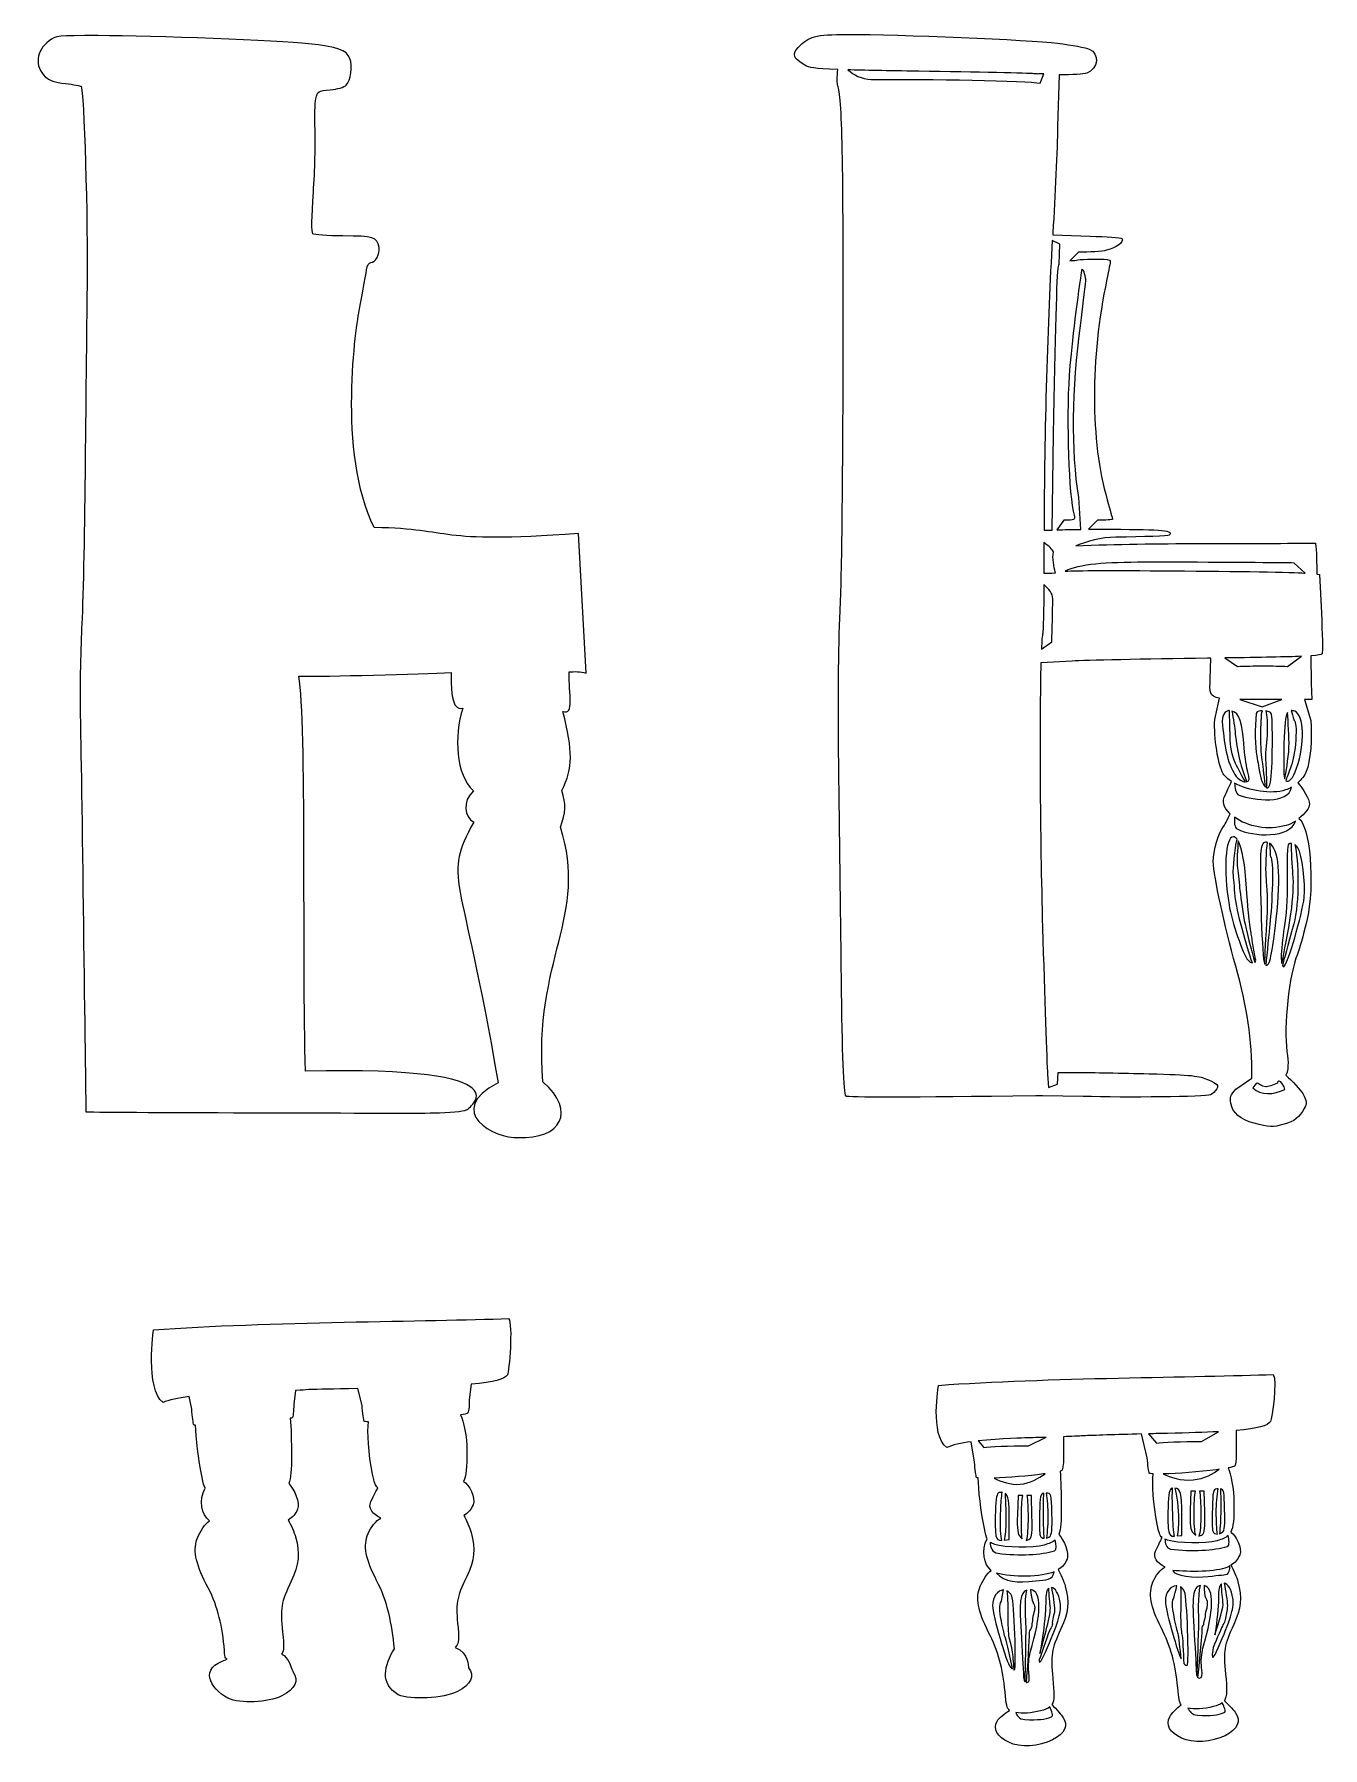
# Model space of a CAD drawing. Header units: centimetres. Extents: x -7.8 to 7.6, y -16.3 to 4.2.
import ezdxf

# ---------------------------------------------------------------- set-up
doc = ezdxf.new("R2010")
doc.units = ezdxf.units.CM
doc.header["$MEASUREMENT"] = 0
doc.layers.add('Layer 1', color=7, linetype='Continuous')

msp = doc.modelspace()

# ---------------------------------------------------------------- linework, layer by layer
at = {"layer": 'Layer 1'}
for points, knots in [([(-1.21735, -3.45094), (-1.28759, -3.42982), (-1.3568, -3.43372), (-1.41738, -3.43732), (-1.41738, -3.43732), (-1.42666, -3.71234), (-1.35557, -3.95327), (-1.49327, -3.91204), (-1.49327, -3.91204), (-1.37733, -4.38955), (-1.36728, -4.57827), (-1.50826, -4.85697), (-1.50826, -4.85697), (-1.4535, -5.01993), (-1.4615, -5.11614), (-1.52394, -5.29401), (-1.52394, -5.29401), (-1.18092, -6.35234), (-1.85177, -6.87433), (-1.73371, -8.33528), (-1.73371, -8.33528), (-1.32661, -8.69967), (-1.51926, -9.01827), (-2.02671, -9.00432), (-2.02671, -9.00432), (-2.30117, -9.02488), (-2.92918, -8.68697), (-2.26867, -8.34927), (-2.26867, -8.34927), (-2.71507, -5.72469), (-2.93252, -5.93164), (-2.56037, -5.23177), (-2.56037, -5.23177), (-2.66749, -5.17093), (-2.70125, -4.98914), (-2.56437, -4.85967), (-2.56437, -4.85967), (-2.77606, -4.66485), (-2.79534, -4.2101), (-2.69196, -3.87201), (-2.69196, -3.87201), (-2.79918, -3.89701), (-2.83456, -3.75546), (-2.83157, -3.44637), (-2.83157, -3.44637), (-3.19392, -3.46551), (-4.33479, -3.49259), (-4.65063, -3.48936), (-4.65063, -3.48936), (-4.55442, -4.04269), (-4.612, -6.86937), (-4.57008, -8.21142), (-4.57008, -8.21142), (-1.83447, -8.14383), (-2.63255, -8.66469), (-2.64891, -8.67302), (-2.64891, -8.67302), (-2.68212, -8.68993), (-2.85455, -8.70573), (-3.03913, -8.70879), (-3.03913, -8.70879), (-3.38189, -8.71447), (-7.19163, -8.70198), (-7.19499, -8.69517), (-7.19499, -8.69517), (-7.19604, -8.69305), (-7.20854, -7.78049), (-7.22278, -6.66725), (-7.22278, -6.66725), (-7.23701, -5.55402), (-7.25442, -4.36758), (-7.26147, -4.03072), (-7.26147, -4.03072), (-7.26852, -3.69386), (-7.26164, -3.19379), (-7.24619, -2.91947), (-7.24619, -2.91947), (-7.23074, -2.64514), (-7.21249, -1.81347), (-7.20563, -1.07132), (-7.20563, -1.07132), (-7.19878, -0.32916), (-7.18783, 0.67692), (-7.1813, 1.16441), (-7.1813, 1.16441), (-7.17077, 1.95167), (-7.21802, 3.52649), (-7.25324, 3.56171), (-7.25324, 3.56171), (-7.25958, 3.56805), (-7.34383, 3.58276), (-7.44045, 3.59439), (-7.44045, 3.59439), (-7.56763, 3.60971), (-7.63406, 3.63238), (-7.68105, 3.67653), (-7.68105, 3.67653), (-7.81267, 3.80018), (-7.79252, 3.98566), (-7.63461, 4.10415), (-7.63461, 4.10415), (-7.55249, 4.16577), (-7.53709, 4.16742), (-7.04757, 4.16676), (-7.04757, 4.16676), (-6.37388, 4.16586), (-4.89545, 4.10959), (-4.53403, 4.0711), (-4.53403, 4.0711), (-4.19137, 4.0346), (-4.07965, 3.99478), (-4.04136, 3.89549), (-4.04136, 3.89549), (-4.00575, 3.80315), (-4.02821, 3.63004), (-4.08289, 3.57536), (-4.08289, 3.57536), (-4.1074, 3.55085), (-4.18881, 3.52726), (-4.27577, 3.51947), (-4.27577, 3.51947), (-4.42256, 3.50631), (-4.42674, 3.50371), (-4.44672, 3.41337), (-4.44672, 3.41337), (-4.45799, 3.36244), (-4.4621, 3.19575), (-4.45587, 3.04296), (-4.45587, 3.04296), (-4.44963, 2.89016), (-4.45896, 2.55346), (-4.4766, 2.29474), (-4.4766, 2.29474), (-4.49735, 1.99051), (-4.49961, 1.81526), (-4.48299, 1.79865), (-4.48299, 1.79865), (-4.46886, 1.78452), (-4.30718, 1.77296), (-4.12369, 1.77296), (-4.12369, 1.77296), (-3.76241, 1.77296), (-3.71154, 1.75695), (-3.69074, 1.63674), (-3.69074, 1.63674), (-3.67747, 1.56009), (-3.73581, 1.45546), (-3.7918, 1.45546), (-3.7918, 1.45546), (-3.81126, 1.45546), (-3.83305, 1.41687), (-3.84036, 1.36947), (-3.84036, 1.36947), (-3.85485, 1.27554), (-3.90397, 1.00501), (-3.92564, 0.89983), (-3.92564, 0.89983), (-3.96027, 0.73171), (-4.19809, -0.81825), (-3.74887, -1.71256), (-3.74887, -1.71256), (-2.76385, -1.72776), (-3.07176, -1.91237), (-1.30746, -1.78298), (-1.30746, -1.78298), (-1.30746, -1.78298), (-1.21735, -3.45094), (-1.21735, -3.45094)], [0, 0, 0, 0, 0.02325581, 0.02325581, 0.02325581, 0.02325581, 0.04651163, 0.04651163, 0.04651163, 0.04651163, 0.06976744, 0.06976744, 0.06976744, 0.06976744, 0.09302326, 0.09302326, 0.09302326, 0.09302326, 0.11627907, 0.11627907, 0.11627907, 0.11627907, 0.13953488, 0.13953488, 0.13953488, 0.13953488, 0.1627907, 0.1627907, 0.1627907, 0.1627907, 0.18604651, 0.18604651, 0.18604651, 0.18604651, 0.20930233, 0.20930233, 0.20930233, 0.20930233, 0.23255814, 0.23255814, 0.23255814, 0.23255814, 0.25581395, 0.25581395, 0.25581395, 0.25581395, 0.27906977, 0.27906977, 0.27906977, 0.27906977, 0.30232558, 0.30232558, 0.30232558, 0.30232558, 0.3255814, 0.3255814, 0.3255814, 0.3255814, 0.34883721, 0.34883721, 0.34883721, 0.34883721, 0.37209302, 0.37209302, 0.37209302, 0.37209302, 0.39534884, 0.39534884, 0.39534884, 0.39534884, 0.41860465, 0.41860465, 0.41860465, 0.41860465, 0.44186047, 0.44186047, 0.44186047, 0.44186047, 0.46511628, 0.46511628, 0.46511628, 0.46511628, 0.48837209, 0.48837209, 0.48837209, 0.48837209, 0.51162791, 0.51162791, 0.51162791, 0.51162791, 0.53488372, 0.53488372, 0.53488372, 0.53488372, 0.55813953, 0.55813953, 0.55813953, 0.55813953, 0.58139535, 0.58139535, 0.58139535, 0.58139535, 0.60465116, 0.60465116, 0.60465116, 0.60465116, 0.62790698, 0.62790698, 0.62790698, 0.62790698, 0.65116279, 0.65116279, 0.65116279, 0.65116279, 0.6744186, 0.6744186, 0.6744186, 0.6744186, 0.69767442, 0.69767442, 0.69767442, 0.69767442, 0.72093023, 0.72093023, 0.72093023, 0.72093023, 0.74418605, 0.74418605, 0.74418605, 0.74418605, 0.76744186, 0.76744186, 0.76744186, 0.76744186, 0.79069767, 0.79069767, 0.79069767, 0.79069767, 0.81395349, 0.81395349, 0.81395349, 0.81395349, 0.8372093, 0.8372093, 0.8372093, 0.8372093, 0.86046512, 0.86046512, 0.86046512, 0.86046512, 0.88372093, 0.88372093, 0.88372093, 0.88372093, 0.90697674, 0.90697674, 0.90697674, 0.90697674, 0.93023256, 0.93023256, 0.93023256, 0.93023256, 0.95348837, 0.95348837, 0.95348837, 0.95348837, 1, 1, 1, 1]), ([(-1.21735, -3.45094), (-1.21735, -3.45094), (-1.21735, -3.45094), (-1.21735, -3.45094), (-1.21735, -3.45094), (-1.21735, -3.45094), (-1.21735, -3.45094), (-1.21735, -3.45094)], [0, 0, 0, 0, 0.33333333, 0.33333333, 0.33333333, 0.33333333, 1, 1, 1, 1]), ([(-2.14345, -11.16534), (-3.07301, -11.20168), (-5.04481, -11.20385), (-6.38641, -11.30021), (-6.38641, -11.30021), (-6.38644, -11.30021), (-6.48771, -12.00933), (-6.27351, -12.17115), (-6.27351, -12.17115), (-6.20638, -12.13921), (-6.09135, -12.1158), (-5.96299, -12.09859), (-5.96299, -12.09859), (-5.96299, -12.09859), (-5.93028, -12.24771), (-5.93028, -12.24771), (-5.93028, -12.24771), (-5.92485, -12.33785), (-5.91312, -12.42223), (-5.90484, -12.4355), (-5.90484, -12.4355), (-5.90311, -12.43825), (-5.89505, -12.44063), (-5.88378, -12.44233), (-5.88378, -12.44233), (-5.88306, -12.58413), (-5.85019, -12.85362), (-5.80572, -13.06717), (-5.80572, -13.06717), (-5.79262, -13.1299), (-5.78349, -13.16862), (-5.77063, -13.19521), (-5.77063, -13.19521), (-5.85148, -13.33099), (-5.81023, -13.51594), (-5.71975, -13.58445), (-5.71975, -13.58445), (-5.76748, -13.61403), (-5.82978, -13.71171), (-5.85835, -13.77822), (-5.85835, -13.77822), (-5.91968, -13.92112), (-5.88987, -14.08386), (-5.75659, -14.33989), (-5.75659, -14.33989), (-5.62939, -14.5842), (-5.57127, -14.78877), (-5.54431, -15.08338), (-5.54431, -15.08338), (-5.5301, -15.23891), (-5.54019, -15.21539), (-5.50608, -15.23856), (-5.50608, -15.23856), (-5.85538, -15.342), (-5.71492, -15.58194), (-5.49782, -15.70481), (-5.49782, -15.70481), (-5.35151, -15.77155), (-5.02009, -15.75928), (-4.85189, -15.67579), (-4.85189, -15.67579), (-4.69356, -15.59718), (-4.64402, -15.49162), (-4.71856, -15.39239), (-4.71856, -15.39239), (-4.72958, -15.37771), (-4.7713, -15.20309), (-4.85715, -15.17798), (-4.85715, -15.17798), (-4.82447, -15.12447), (-4.82734, -15.09397), (-4.84575, -14.91522), (-4.84575, -14.91522), (-4.87538, -14.62773), (-4.86491, -14.56149), (-4.74224, -14.30319), (-4.74224, -14.30319), (-4.64735, -14.10342), (-4.63409, -13.97527), (-4.68873, -13.77651), (-4.68873, -13.77651), (-4.70329, -13.72356), (-4.74617, -13.6272), (-4.7782, -13.57421), (-4.7782, -13.57421), (-4.72284, -13.54177), (-4.69071, -13.5039), (-4.66592, -13.44617), (-4.66592, -13.44617), (-4.63384, -13.37143), (-4.70442, -13.20746), (-4.76855, -13.13887), (-4.76855, -13.13887), (-4.74384, -13.07347), (-4.73873, -12.97231), (-4.73873, -12.80255), (-4.73873, -12.80255), (-4.73873, -12.64619), (-4.74289, -12.4661), (-4.75277, -12.35868), (-4.75277, -12.35868), (-4.74252, -12.35625), (-4.73424, -12.35423), (-4.73171, -12.3527), (-4.73171, -12.3527), (-4.71989, -12.34559), (-4.71066, -12.27311), (-4.71066, -12.19137), (-4.71066, -12.19137), (-4.71066, -12.19137), (-4.69012, -12.02601), (-4.69012, -12.02601), (-4.69012, -12.02601), (-4.59533, -12.02246), (-4.59019, -12.01886), (-4.52904, -12.01576), (-4.52904, -12.01576), (-4.40926, -12.00971), (-4.26252, -12.01084), (-3.94625, -12.00299), (-3.94625, -12.00299), (-3.94625, -12.00299), (-3.89398, -12.20505), (-3.89398, -12.20505), (-3.89398, -12.20505), (-3.88853, -12.29519), (-3.87679, -12.37958), (-3.86854, -12.39285), (-3.86854, -12.39285), (-3.86558, -12.39756), (-3.84717, -12.40054), (-3.81766, -12.40224), (-3.81766, -12.40224), (-3.83463, -12.50923), (-3.8193, -12.78509), (-3.76942, -13.02451), (-3.76942, -13.02451), (-3.74856, -13.12463), (-3.73675, -13.16477), (-3.70538, -13.18926), (-3.70538, -13.18926), (-3.72218, -13.21816), (-3.74732, -13.26948), (-3.78871, -13.35486), (-3.78871, -13.35486), (-3.82517, -13.43006), (-3.77782, -13.5001), (-3.66942, -13.55204), (-3.66942, -13.55204), (-3.72834, -13.57819), (-3.79083, -13.66284), (-3.82205, -13.73557), (-3.82205, -13.73557), (-3.88341, -13.87847), (-3.8536, -14.0412), (-3.72029, -14.29724), (-3.72029, -14.29724), (-3.5931, -14.54155), (-3.53494, -14.81801), (-3.50802, -15.11262), (-3.50802, -15.11262), (-3.63066, -15.30556), (-3.68496, -15.5357), (-3.46152, -15.66216), (-3.46152, -15.66216), (-3.31521, -15.7289), (-2.92215, -15.70635), (-2.75397, -15.62286), (-2.75397, -15.62286), (-2.59564, -15.54426), (-2.54608, -15.43869), (-2.62064, -15.33947), (-2.62064, -15.33947), (-2.6314, -15.32514), (-2.61283, -15.16466), (-2.78328, -15.09851), (-2.78328, -15.09851), (-2.74747, -15.04571), (-2.72889, -15.04638), (-2.74783, -14.8623), (-2.74783, -14.8623), (-2.77747, -14.57481), (-2.76696, -14.50857), (-2.64433, -14.25027), (-2.64433, -14.25027), (-2.54943, -14.0505), (-2.53619, -13.92234), (-2.59082, -13.72359), (-2.59082, -13.72359), (-2.60582, -13.66901), (-2.64852, -13.57078), (-2.67941, -13.52043), (-2.67941, -13.52043), (-2.62465, -13.48812), (-2.59265, -13.45064), (-2.56801, -13.39325), (-2.56801, -13.39325), (-2.53182, -13.30898), (-2.61679, -13.14939), (-2.68292, -13.11241), (-2.68292, -13.11241), (-2.64765, -13.0488), (-2.64082, -12.94412), (-2.64082, -12.74963), (-2.64082, -12.74963), (-2.64081, -12.57178), (-2.68353, -12.39661), (-2.71625, -12.3177), (-2.71625, -12.3177), (-2.67174, -12.30993), (-2.63989, -12.30346), (-2.6338, -12.29978), (-2.6338, -12.29978), (-2.62197, -12.29267), (-2.61275, -12.22019), (-2.61275, -12.13845), (-2.61275, -12.13845), (-2.61275, -12.13845), (-2.59221, -11.95004), (-2.59221, -11.95004), (-2.59221, -11.95004), (-2.31337, -11.92688), (-2.19272, -11.89204), (-2.158, -11.83736), (-2.158, -11.83736), (-2.13728, -11.80475), (-2.08891, -11.23793), (-2.14345, -11.16534)], [0, 0, 0, 0, 0.01724138, 0.01724138, 0.01724138, 0.01724138, 0.03448276, 0.03448276, 0.03448276, 0.03448276, 0.05172414, 0.05172414, 0.05172414, 0.05172414, 0.06896552, 0.06896552, 0.06896552, 0.06896552, 0.0862069, 0.0862069, 0.0862069, 0.0862069, 0.10344828, 0.10344828, 0.10344828, 0.10344828, 0.12068966, 0.12068966, 0.12068966, 0.12068966, 0.13793103, 0.13793103, 0.13793103, 0.13793103, 0.15517241, 0.15517241, 0.15517241, 0.15517241, 0.17241379, 0.17241379, 0.17241379, 0.17241379, 0.18965517, 0.18965517, 0.18965517, 0.18965517, 0.20689655, 0.20689655, 0.20689655, 0.20689655, 0.22413793, 0.22413793, 0.22413793, 0.22413793, 0.24137931, 0.24137931, 0.24137931, 0.24137931, 0.25862069, 0.25862069, 0.25862069, 0.25862069, 0.27586207, 0.27586207, 0.27586207, 0.27586207, 0.29310345, 0.29310345, 0.29310345, 0.29310345, 0.31034483, 0.31034483, 0.31034483, 0.31034483, 0.32758621, 0.32758621, 0.32758621, 0.32758621, 0.34482759, 0.34482759, 0.34482759, 0.34482759, 0.36206897, 0.36206897, 0.36206897, 0.36206897, 0.37931034, 0.37931034, 0.37931034, 0.37931034, 0.39655172, 0.39655172, 0.39655172, 0.39655172, 0.4137931, 0.4137931, 0.4137931, 0.4137931, 0.43103448, 0.43103448, 0.43103448, 0.43103448, 0.44827586, 0.44827586, 0.44827586, 0.44827586, 0.46551724, 0.46551724, 0.46551724, 0.46551724, 0.48275862, 0.48275862, 0.48275862, 0.48275862, 0.5, 0.5, 0.5, 0.5, 0.51724138, 0.51724138, 0.51724138, 0.51724138, 0.53448276, 0.53448276, 0.53448276, 0.53448276, 0.55172414, 0.55172414, 0.55172414, 0.55172414, 0.56896552, 0.56896552, 0.56896552, 0.56896552, 0.5862069, 0.5862069, 0.5862069, 0.5862069, 0.60344828, 0.60344828, 0.60344828, 0.60344828, 0.62068966, 0.62068966, 0.62068966, 0.62068966, 0.63793103, 0.63793103, 0.63793103, 0.63793103, 0.65517241, 0.65517241, 0.65517241, 0.65517241, 0.67241379, 0.67241379, 0.67241379, 0.67241379, 0.68965517, 0.68965517, 0.68965517, 0.68965517, 0.70689655, 0.70689655, 0.70689655, 0.70689655, 0.72413793, 0.72413793, 0.72413793, 0.72413793, 0.74137931, 0.74137931, 0.74137931, 0.74137931, 0.75862069, 0.75862069, 0.75862069, 0.75862069, 0.77586207, 0.77586207, 0.77586207, 0.77586207, 0.79310345, 0.79310345, 0.79310345, 0.79310345, 0.81034483, 0.81034483, 0.81034483, 0.81034483, 0.82758621, 0.82758621, 0.82758621, 0.82758621, 0.84482759, 0.84482759, 0.84482759, 0.84482759, 0.86206897, 0.86206897, 0.86206897, 0.86206897, 0.87931034, 0.87931034, 0.87931034, 0.87931034, 0.89655172, 0.89655172, 0.89655172, 0.89655172, 0.9137931, 0.9137931, 0.9137931, 0.9137931, 0.93103448, 0.93103448, 0.93103448, 0.93103448, 0.94827586, 0.94827586, 0.94827586, 0.94827586, 0.96551724, 0.96551724, 0.96551724, 0.96551724, 1, 1, 1, 1])]:
    msp.add_open_spline(points, degree=3, knots=knots, dxfattribs=at)
at = {"layer": 'Layer 1', "color": 38}
for points, knots in [([(1.91308, 4.18089), (1.51316, 4.17918), (1.44586, 4.16165), (1.3186, 4.02544), (1.3186, 4.02544), (1.24161, 3.94304), (1.25958, 3.89484), (1.39797, 3.81378), (1.39797, 3.81378), (1.44728, 3.7849), (1.50256, 3.77171), (1.78989, 3.76169), (1.78989, 3.76169), (1.78331, 3.68445), (1.78178, 3.58316), (1.79071, 3.56573), (1.79071, 3.56573), (1.84398, 3.4618), (1.86, 2.66735), (1.85603, 0.37254), (1.85603, 0.37254), (1.85347, -1.10889), (1.83931, -2.31534), (1.81965, -2.70986), (1.81965, -2.70986), (1.79731, -3.15826), (1.79233, -3.77812), (1.80477, -4.72069), (1.80477, -4.72069), (1.81466, -5.47012), (1.82825, -6.53573), (1.83454, -7.08871), (1.83454, -7.08871), (1.84514, -8.02212), (1.86218, -8.46348), (1.88993, -8.50919), (1.88993, -8.50919), (1.89916, -8.52438), (2.6436, -8.52353), (4.15956, -8.50588), (4.15956, -8.50588), (4.15956, -8.50588), (4.23894, -8.50506), (4.23894, -8.50506), (4.23894, -8.50506), (4.23894, -8.50506), (4.72263, -8.51167), (4.72263, -8.51167), (4.72263, -8.51167), (5.23164, -8.52735), (6.19573, -8.51548), (6.24646, -8.49266), (6.24646, -8.49266), (6.27233, -8.48102), (6.30596, -8.44859), (6.32088, -8.42072), (6.32088, -8.42072), (6.34461, -8.37638), (6.33201, -8.36277), (6.22083, -8.31323), (6.22083, -8.31323), (6.10804, -8.26299), (6.02807, -8.25459), (5.51142, -8.24047), (5.51142, -8.24047), (5.19127, -8.23173), (4.81622, -8.22525), (4.67798, -8.22559), (4.67798, -8.22559), (4.67798, -8.22559), (4.42663, -8.22642), (4.42663, -8.22642), (4.42663, -8.22642), (4.42663, -8.22642), (4.41836, -8.3645), (4.41836, -8.3645), (4.41836, -8.3645), (4.41836, -8.3645), (4.30839, -8.40667), (4.30839, -8.40667), (4.30839, -8.40667), (4.30839, -8.40667), (4.29847, -8.24626), (4.29847, -8.24626), (4.29847, -8.24626), (4.28928, -8.10438), (4.26251, -7.31559), (4.23894, -6.4934), (4.23894, -6.4934), (4.20737, -5.39229), (4.20109, -3.98318), (4.21909, -3.32915), (4.21909, -3.32915), (4.21909, -3.32915), (4.59364, -3.30848), (4.59364, -3.30848), (4.59364, -3.30848), (4.73451, -3.29951), (5.46131, -3.28435), (6.20843, -3.27458), (6.20843, -3.27458), (6.22517, -3.27436), (6.23341, -3.27397), (6.24977, -3.27375), (6.24977, -3.27375), (6.24977, -3.27375), (6.24398, -3.52262), (6.24398, -3.52262), (6.24398, -3.52262), (6.23534, -3.67245), (6.22581, -3.73051), (6.3556, -3.75331), (6.3556, -3.75331), (6.3556, -3.75331), (6.2969, -4.00631), (6.2969, -4.00631), (6.2969, -4.00631), (6.28455, -4.22353), (6.33646, -4.55483), (6.3986, -4.65537), (6.3986, -4.65537), (6.41934, -4.68893), (6.45451, -4.72013), (6.49864, -4.74797), (6.49864, -4.74797), (6.47138, -4.7938), (6.4337, -4.8882), (6.42423, -4.9059), (6.42423, -4.9059), (6.37939, -4.98968), (6.39486, -5.05061), (6.48293, -5.13327), (6.48293, -5.13327), (6.44876, -5.19818), (6.40908, -5.27989), (6.40191, -5.28706), (6.40191, -5.28706), (6.34321, -5.34576), (6.27443, -5.58049), (6.27954, -5.70461), (6.27954, -5.70461), (6.28717, -5.89038), (6.40999, -6.46379), (6.54825, -6.95642), (6.54825, -6.95642), (6.6859, -7.44684), (6.74037, -7.82044), (6.74173, -8.29256), (6.74173, -8.29256), (6.74173, -8.29256), (6.54991, -8.4232), (6.54991, -8.4232), (6.54991, -8.4232), (6.48619, -8.49452), (6.47526, -8.52612), (6.48872, -8.59353), (6.48872, -8.59353), (6.51231, -8.71159), (6.60094, -8.78694), (6.76819, -8.83165), (6.76819, -8.83165), (6.94788, -8.8797), (6.99186, -8.88139), (7.12538, -8.84488), (7.12538, -8.84488), (7.24666, -8.81172), (7.31323, -8.75997), (7.36681, -8.65637), (7.36681, -8.65637), (7.40057, -8.59107), (7.39884, -8.57297), (7.35027, -8.47777), (7.35027, -8.47777), (7.32918, -8.43643), (7.21689, -8.3221), (7.1477, -8.25866), (7.1477, -8.25866), (7.17738, -8.19727), (7.17949, -8.109), (7.1601, -7.97341), (7.1601, -7.97341), (7.11795, -7.67864), (7.18561, -7.04794), (7.28495, -6.8109), (7.28495, -6.8109), (7.3063, -6.75997), (7.35518, -6.58732), (7.39327, -6.42725), (7.39327, -6.42725), (7.50358, -5.96361), (7.42853, -5.26448), (7.30314, -5.18867), (7.30314, -5.18867), (7.37368, -5.13256), (7.42965, -5.06318), (7.42965, -5.01752), (7.42965, -5.01752), (7.42965, -4.96198), (7.35208, -4.82863), (7.29074, -4.76368), (7.29074, -4.76368), (7.33428, -4.72547), (7.36883, -4.67872), (7.39079, -4.62726), (7.39079, -4.62726), (7.4391, -4.51401), (7.4651, -4.21688), (7.4437, -4.01706), (7.4437, -4.01706), (7.4437, -4.01706), (7.36846, -3.76819), (7.36846, -3.76819), (7.36846, -3.76819), (7.36846, -3.76819), (7.45859, -3.76819), (7.45859, -3.76819), (7.45859, -3.76819), (7.45859, -3.76819), (7.45032, -3.57637), (7.45032, -3.57637), (7.45032, -3.57637), (7.45032, -3.57637), (7.44453, -3.24564), (7.44453, -3.24564), (7.44453, -3.24564), (7.53724, -3.23917), (7.57633, -3.23155), (7.58013, -3.22166), (7.58013, -3.22166), (7.58752, -3.2024), (7.58339, -2.98103), (7.57103, -2.7297), (7.57103, -2.7297), (7.57103, -2.7297), (7.54871, -2.27329), (7.54871, -2.27329), (7.54871, -2.27329), (7.54871, -2.27329), (7.51894, -2.27081), (7.51894, -2.27081), (7.51894, -2.27081), (7.51894, -2.27081), (7.51316, -2.02194), (7.51316, -2.02194), (7.51316, -2.02194), (7.50819, -1.95646), (7.50181, -1.89991), (7.4991, -1.89709), (7.4991, -1.89709), (6.63589, -1.90956), (5.60693, -1.88922), (4.63499, -1.93099), (4.63499, -1.93099), (4.76709, -1.87985), (4.9396, -1.82853), (5.11289, -1.82681), (5.11289, -1.82681), (5.45463, -1.82341), (5.74188, -1.81298), (5.7512, -1.80366), (5.7512, -1.80366), (5.80813, -1.74672), (5.68568, -1.73405), (5.06245, -1.73255), (5.06245, -1.73255), (4.97108, -1.73233), (4.87875, -1.73269), (4.78795, -1.73338), (4.78795, -1.73338), (4.78795, -1.73338), (4.89378, -1.62506), (4.89378, -1.62506), (4.89378, -1.62506), (4.99351, -1.62506), (5.07485, -1.61889), (5.07485, -1.61184), (5.07485, -1.61184), (5.07486, -1.60478), (5.04676, -1.5006), (5.01202, -1.38032), (5.01202, -1.38032), (4.80869, -0.67654), (4.80717, 0.30428), (5.00788, 1.25476), (5.00788, 1.25476), (5.03036, 1.36121), (5.0484, 1.45944), (5.0484, 1.47304), (5.0484, 1.47304), (5.0484, 1.48946), (4.99116, 1.49724), (4.93099, 1.49702), (4.93099, 1.49702), (4.87292, 1.4968), (4.66683, 1.4969), (4.64325, 1.48214), (4.64325, 1.48214), (4.62019, 1.48121), (4.59381, 1.47974), (4.56553, 1.47718), (4.56553, 1.47718), (4.56553, 1.47718), (4.66971, 1.57722), (4.66971, 1.57722), (4.66971, 1.57722), (4.79792, 1.57757), (4.94811, 1.58829), (5.00375, 1.6012), (5.00375, 1.6012), (5.11765, 1.62764), (5.22021, 1.70638), (5.18565, 1.74093), (5.18565, 1.74093), (5.17315, 1.75343), (5.003, 1.76675), (4.80779, 1.76987), (4.80779, 1.76987), (4.80779, 1.76987), (4.35965, 1.78723), (4.35965, 1.78723), (4.35965, 1.78723), (4.3602, 1.79578), (4.36075, 1.80607), (4.36131, 1.81452), (4.36131, 1.81452), (4.38938, 2.24381), (4.41468, 2.81501), (4.41836, 3.08369), (4.41836, 3.08369), (4.41836, 3.08369), (4.43903, 3.69885), (4.43903, 3.69885), (4.43903, 3.69885), (4.59348, 3.69754), (4.7297, 3.70441), (4.76728, 3.71869), (4.76728, 3.71869), (4.9058, 3.77136), (4.92421, 3.94848), (4.79704, 4.00643), (4.79704, 4.00643), (4.75982, 4.02339), (4.58968, 4.05463), (4.41918, 4.07588), (4.41918, 4.07588), (4.08347, 4.11772), (2.51269, 4.18344), (1.91308, 4.18089)], [0, 0, 0, 0, 0.01136364, 0.01136364, 0.01136364, 0.01136364, 0.02272727, 0.02272727, 0.02272727, 0.02272727, 0.03409091, 0.03409091, 0.03409091, 0.03409091, 0.04545455, 0.04545455, 0.04545455, 0.04545455, 0.05681818, 0.05681818, 0.05681818, 0.05681818, 0.06818182, 0.06818182, 0.06818182, 0.06818182, 0.07954545, 0.07954545, 0.07954545, 0.07954545, 0.09090909, 0.09090909, 0.09090909, 0.09090909, 0.10227273, 0.10227273, 0.10227273, 0.10227273, 0.11363636, 0.11363636, 0.11363636, 0.11363636, 0.125, 0.125, 0.125, 0.125, 0.13636364, 0.13636364, 0.13636364, 0.13636364, 0.14772727, 0.14772727, 0.14772727, 0.14772727, 0.15909091, 0.15909091, 0.15909091, 0.15909091, 0.17045455, 0.17045455, 0.17045455, 0.17045455, 0.18181818, 0.18181818, 0.18181818, 0.18181818, 0.19318182, 0.19318182, 0.19318182, 0.19318182, 0.20454545, 0.20454545, 0.20454545, 0.20454545, 0.21590909, 0.21590909, 0.21590909, 0.21590909, 0.22727273, 0.22727273, 0.22727273, 0.22727273, 0.23863636, 0.23863636, 0.23863636, 0.23863636, 0.25, 0.25, 0.25, 0.25, 0.26136364, 0.26136364, 0.26136364, 0.26136364, 0.27272727, 0.27272727, 0.27272727, 0.27272727, 0.28409091, 0.28409091, 0.28409091, 0.28409091, 0.29545455, 0.29545455, 0.29545455, 0.29545455, 0.30681818, 0.30681818, 0.30681818, 0.30681818, 0.31818182, 0.31818182, 0.31818182, 0.31818182, 0.32954545, 0.32954545, 0.32954545, 0.32954545, 0.34090909, 0.34090909, 0.34090909, 0.34090909, 0.35227273, 0.35227273, 0.35227273, 0.35227273, 0.36363636, 0.36363636, 0.36363636, 0.36363636, 0.375, 0.375, 0.375, 0.375, 0.38636364, 0.38636364, 0.38636364, 0.38636364, 0.39772727, 0.39772727, 0.39772727, 0.39772727, 0.40909091, 0.40909091, 0.40909091, 0.40909091, 0.42045455, 0.42045455, 0.42045455, 0.42045455, 0.43181818, 0.43181818, 0.43181818, 0.43181818, 0.44318182, 0.44318182, 0.44318182, 0.44318182, 0.45454545, 0.45454545, 0.45454545, 0.45454545, 0.46590909, 0.46590909, 0.46590909, 0.46590909, 0.47727273, 0.47727273, 0.47727273, 0.47727273, 0.48863636, 0.48863636, 0.48863636, 0.48863636, 0.5, 0.5, 0.5, 0.5, 0.51136364, 0.51136364, 0.51136364, 0.51136364, 0.52272727, 0.52272727, 0.52272727, 0.52272727, 0.53409091, 0.53409091, 0.53409091, 0.53409091, 0.54545455, 0.54545455, 0.54545455, 0.54545455, 0.55681818, 0.55681818, 0.55681818, 0.55681818, 0.56818182, 0.56818182, 0.56818182, 0.56818182, 0.57954545, 0.57954545, 0.57954545, 0.57954545, 0.59090909, 0.59090909, 0.59090909, 0.59090909, 0.60227273, 0.60227273, 0.60227273, 0.60227273, 0.61363636, 0.61363636, 0.61363636, 0.61363636, 0.625, 0.625, 0.625, 0.625, 0.63636364, 0.63636364, 0.63636364, 0.63636364, 0.64772727, 0.64772727, 0.64772727, 0.64772727, 0.65909091, 0.65909091, 0.65909091, 0.65909091, 0.67045455, 0.67045455, 0.67045455, 0.67045455, 0.68181818, 0.68181818, 0.68181818, 0.68181818, 0.69318182, 0.69318182, 0.69318182, 0.69318182, 0.70454545, 0.70454545, 0.70454545, 0.70454545, 0.71590909, 0.71590909, 0.71590909, 0.71590909, 0.72727273, 0.72727273, 0.72727273, 0.72727273, 0.73863636, 0.73863636, 0.73863636, 0.73863636, 0.75, 0.75, 0.75, 0.75, 0.76136364, 0.76136364, 0.76136364, 0.76136364, 0.77272727, 0.77272727, 0.77272727, 0.77272727, 0.78409091, 0.78409091, 0.78409091, 0.78409091, 0.79545455, 0.79545455, 0.79545455, 0.79545455, 0.80681818, 0.80681818, 0.80681818, 0.80681818, 0.81818182, 0.81818182, 0.81818182, 0.81818182, 0.82954545, 0.82954545, 0.82954545, 0.82954545, 0.84090909, 0.84090909, 0.84090909, 0.84090909, 0.85227273, 0.85227273, 0.85227273, 0.85227273, 0.86363636, 0.86363636, 0.86363636, 0.86363636, 0.875, 0.875, 0.875, 0.875, 0.88636364, 0.88636364, 0.88636364, 0.88636364, 0.89772727, 0.89772727, 0.89772727, 0.89772727, 0.90909091, 0.90909091, 0.90909091, 0.90909091, 0.92045455, 0.92045455, 0.92045455, 0.92045455, 0.93181818, 0.93181818, 0.93181818, 0.93181818, 0.94318182, 0.94318182, 0.94318182, 0.94318182, 0.95454545, 0.95454545, 0.95454545, 0.95454545, 0.96590909, 0.96590909, 0.96590909, 0.96590909, 0.97727273, 0.97727273, 0.97727273, 0.97727273, 1, 1, 1, 1]), ([(1.91143, 3.75755), (2.10329, 3.75236), (2.36715, 3.74823), (2.7581, 3.74184), (2.7581, 3.74184), (3.45758, 3.73041), (4.07738, 3.71704), (4.13558, 3.71208), (4.13558, 3.71208), (4.21321, 3.70546), (4.17066, 3.71049), (4.25547, 3.70877), (4.25547, 3.70877), (4.25547, 3.70877), (4.21, 3.5988), (4.21, 3.5988), (4.21, 3.5988), (4.06144, 3.62919), (2.8687, 3.6479), (2.19172, 3.64428), (2.19172, 3.64428), (2.07385, 3.64365), (1.97815, 3.70228), (1.91143, 3.75755)], [0, 0, 0, 0, 0.14285714, 0.14285714, 0.14285714, 0.14285714, 0.28571429, 0.28571429, 0.28571429, 0.28571429, 0.42857143, 0.42857143, 0.42857143, 0.42857143, 0.57142857, 0.57142857, 0.57142857, 0.57142857, 0.71428571, 0.71428571, 0.71428571, 0.71428571, 1, 1, 1, 1]), ([(4.35552, 1.72026), (4.35552, 1.72026), (4.44482, 1.67561), (4.44482, 1.67561), (4.44482, 1.67561), (4.44482, 1.67561), (4.4382, 1.43666), (4.4382, 1.43666), (4.4382, 1.43666), (4.43327, 1.42896), (4.43052, 1.41973), (4.42828, 1.40855), (4.42828, 1.40855), (4.4116, 1.32516), (4.38939, 0.56435), (4.36957, -0.5998), (4.36957, -0.5998), (4.36957, -0.5998), (4.35304, -1.74165), (4.35304, -1.74165), (4.35304, -1.74165), (4.31957, -1.74278), (4.28339, -1.74361), (4.2563, -1.74495), (4.2563, -1.74495), (4.25942, -0.60661), (4.29953, 0.81276), (4.35552, 1.72026)], [0, 0, 0, 0, 0.125, 0.125, 0.125, 0.125, 0.25, 0.25, 0.25, 0.25, 0.375, 0.375, 0.375, 0.375, 0.5, 0.5, 0.5, 0.5, 0.625, 0.625, 0.625, 0.625, 0.75, 0.75, 0.75, 0.75, 1, 1, 1, 1]), ([(4.71271, 1.37382), (4.72941, 1.37485), (4.75737, 1.27429), (4.75735, 1.23988), (4.75735, 1.23988), (4.74411, 1.12666), (4.71619, 0.89708), (4.69452, 0.72973), (4.69452, 0.72973), (4.58949, -0.08135), (4.58144, -0.77916), (4.67054, -1.35387), (4.67054, -1.35387), (4.67054, -1.35387), (4.697, -1.7342), (4.697, -1.7342), (4.697, -1.7342), (4.59348, -1.73536), (4.49448, -1.73685), (4.41009, -1.73917), (4.41009, -1.73917), (4.41009, -1.73917), (4.49194, -1.62506), (4.49194, -1.62506), (4.49194, -1.62506), (4.62399, -1.62506), (4.63065, -1.62182), (4.61514, -1.56553), (4.61514, -1.56553), (4.55256, -1.33842), (4.52129, -0.43519), (4.55726, 0.10796), (4.55726, 0.10796), (4.57502, 0.37612), (4.64801, 0.99811), (4.70113, 1.33248), (4.70113, 1.33248), (4.7027, 1.3615), (4.70714, 1.37348), (4.71271, 1.37382)], [0, 0, 0, 0, 0.09090909, 0.09090909, 0.09090909, 0.09090909, 0.18181818, 0.18181818, 0.18181818, 0.18181818, 0.27272727, 0.27272727, 0.27272727, 0.27272727, 0.36363636, 0.36363636, 0.36363636, 0.36363636, 0.45454545, 0.45454545, 0.45454545, 0.45454545, 0.54545455, 0.54545455, 0.54545455, 0.54545455, 0.63636364, 0.63636364, 0.63636364, 0.63636364, 0.72727273, 0.72727273, 0.72727273, 0.72727273, 0.81818182, 0.81818182, 0.81818182, 0.81818182, 1, 1, 1, 1]), ([(4.25547, -1.89047), (4.30822, -1.93174), (4.35869, -1.97323), (4.36792, -2.00127), (4.36792, -2.00127), (4.35451, -2.08558), (4.37393, -2.17225), (4.39355, -2.25428), (4.39355, -2.25428), (4.39207, -2.25523), (4.32427, -2.25589), (4.25465, -2.25676), (4.25465, -2.25676), (4.25492, -2.17169), (4.25569, -2.08666), (4.25547, -1.99548), (4.25547, -1.99548), (4.25539, -1.96183), (4.25548, -1.92476), (4.25547, -1.89047)], [0, 0, 0, 0, 0.16666667, 0.16666667, 0.16666667, 0.16666667, 0.33333333, 0.33333333, 0.33333333, 0.33333333, 0.5, 0.5, 0.5, 0.5, 0.66666667, 0.66666667, 0.66666667, 0.66666667, 1, 1, 1, 1]), ([(5.45602, -2.12612), (5.53569, -2.12566), (5.61904, -2.12575), (5.70572, -2.12612), (5.70572, -2.12612), (6.39915, -2.12906), (7.09164, -2.1336), (7.24444, -2.13604), (7.24444, -2.13604), (7.24444, -2.13604), (7.37673, -2.25676), (7.37673, -2.25676), (7.37673, -2.25676), (7.37673, -2.25676), (7.3635, -2.25593), (7.3635, -2.25593), (7.3635, -2.25593), (7.26164, -2.24658), (6.55603, -2.23446), (5.79502, -2.22947), (5.79502, -2.22947), (5.0184, -2.22438), (4.66704, -2.22468), (4.50931, -2.23443), (4.50931, -2.23443), (4.67038, -2.149), (5.00407, -2.1287), (5.45602, -2.12612)], [0, 0, 0, 0, 0.125, 0.125, 0.125, 0.125, 0.25, 0.25, 0.25, 0.25, 0.375, 0.375, 0.375, 0.375, 0.5, 0.5, 0.5, 0.5, 0.625, 0.625, 0.625, 0.625, 0.75, 0.75, 0.75, 0.75, 1, 1, 1, 1]), ([(4.25465, -2.39153), (4.31083, -2.44215), (4.36074, -2.50243), (4.36048, -2.56434), (4.36048, -2.56434), (4.35986, -2.70986), (4.35394, -2.94043), (4.34808, -3.07697), (4.34808, -3.07697), (4.34808, -3.07697), (4.22488, -3.16544), (4.22488, -3.16544), (4.22488, -3.16544), (4.22929, -3.06792), (4.23433, -2.99888), (4.24059, -2.97444), (4.24059, -2.97444), (4.2473, -2.94824), (4.2526, -2.70893), (4.25465, -2.39153)], [0, 0, 0, 0, 0.16666667, 0.16666667, 0.16666667, 0.16666667, 0.33333333, 0.33333333, 0.33333333, 0.33333333, 0.5, 0.5, 0.5, 0.5, 0.66666667, 0.66666667, 0.66666667, 0.66666667, 1, 1, 1, 1]), ([(7.33208, -3.25142), (7.33208, -3.25142), (7.16506, -3.37131), (7.16506, -3.37131), (7.16506, -3.37131), (7.08867, -3.36768), (6.98358, -3.36553), (6.87568, -3.36553), (6.87568, -3.36553), (6.76777, -3.36553), (6.65706, -3.36768), (6.56975, -3.37131), (6.56975, -3.37131), (6.56975, -3.37131), (6.41844, -3.27127), (6.41844, -3.27127), (6.41844, -3.27127), (6.85668, -3.265), (7.16105, -3.25884), (7.33208, -3.25142)], [0, 0, 0, 0, 0.16666667, 0.16666667, 0.16666667, 0.16666667, 0.33333333, 0.33333333, 0.33333333, 0.33333333, 0.5, 0.5, 0.5, 0.5, 0.66666667, 0.66666667, 0.66666667, 0.66666667, 1, 1, 1, 1]), ([(6.59786, -3.76736), (6.67504, -3.76821), (6.76289, -3.76819), (6.8765, -3.76819), (6.8765, -3.76819), (6.8765, -3.76819), (7.09809, -3.76819), (7.09809, -3.76819), (7.09809, -3.76819), (7.09809, -3.76819), (6.86493, -3.85335), (6.86493, -3.85335), (6.86493, -3.85335), (6.86493, -3.85335), (6.59786, -3.76736), (6.59786, -3.76736)], [0, 0, 0, 0, 0.2, 0.2, 0.2, 0.2, 0.4, 0.4, 0.4, 0.4, 0.6, 0.6, 0.6, 0.6, 1, 1, 1, 1]), ([(6.46144, -3.90048), (6.46611, -3.90048), (6.47023, -3.90103), (6.47467, -3.90131), (6.47467, -3.90131), (6.47411, -3.989), (6.47887, -4.1278), (6.47963, -4.19814), (6.47963, -4.19814), (6.48116, -4.34132), (6.49771, -4.42548), (6.54577, -4.53217), (6.54577, -4.53217), (6.57277, -4.59211), (6.63496, -4.70499), (6.66566, -4.75294), (6.66566, -4.75294), (6.64974, -4.75154), (6.62929, -4.74458), (6.60448, -4.73144), (6.60448, -4.73144), (6.51385, -4.68341), (6.43004, -4.4656), (6.40356, -4.20889), (6.40356, -4.20889), (6.40367, -4.11467), (6.33724, -3.9328), (6.46144, -3.90048)], [0, 0, 0, 0, 0.125, 0.125, 0.125, 0.125, 0.25, 0.25, 0.25, 0.25, 0.375, 0.375, 0.375, 0.375, 0.5, 0.5, 0.5, 0.5, 0.625, 0.625, 0.625, 0.625, 0.75, 0.75, 0.75, 0.75, 1, 1, 1, 1]), ([(6.50195, -3.90544), (6.59219, -3.92687), (6.62461, -4.03426), (6.64913, -4.35027), (6.64913, -4.35027), (6.65759, -4.45941), (6.67731, -4.58855), (6.69295, -4.63718), (6.69295, -4.63718), (6.71612, -4.70923), (6.71041, -4.74819), (6.67806, -4.75294), (6.67806, -4.75294), (6.66225, -4.70084), (6.61213, -4.56842), (6.59621, -4.49993), (6.59621, -4.49993), (6.5765, -4.41514), (6.55246, -4.26917), (6.54247, -4.17581), (6.54247, -4.17581), (6.53599, -4.11533), (6.51777, -3.98963), (6.50195, -3.90544)], [0, 0, 0, 0, 0.14285714, 0.14285714, 0.14285714, 0.14285714, 0.28571429, 0.28571429, 0.28571429, 0.28571429, 0.42857143, 0.42857143, 0.42857143, 0.42857143, 0.57142857, 0.57142857, 0.57142857, 0.57142857, 0.71428571, 0.71428571, 0.71428571, 0.71428571, 1, 1, 1, 1]), ([(6.86658, -3.90131), (6.85204, -3.9553), (6.84756, -4.07102), (6.84756, -4.20144), (6.84756, -4.20144), (6.84756, -4.32332), (6.85607, -4.46322), (6.86658, -4.51233), (6.86658, -4.51233), (6.87591, -4.55591), (6.89379, -4.73714), (6.90544, -4.8166), (6.90544, -4.8166), (6.89603, -4.80915), (6.88588, -4.79598), (6.87568, -4.77691), (6.87568, -4.77691), (6.86117, -4.74981), (6.84345, -4.69326), (6.83599, -4.65124), (6.83599, -4.65124), (6.82852, -4.60921), (6.81145, -4.51564), (6.79795, -4.44288), (6.79795, -4.44288), (6.77786, -4.33458), (6.77483, -4.11658), (6.79134, -3.93355), (6.79134, -3.93355), (6.80712, -3.90489), (6.83712, -3.9036), (6.86658, -3.90131)], [0, 0, 0, 0, 0.11111111, 0.11111111, 0.11111111, 0.11111111, 0.22222222, 0.22222222, 0.22222222, 0.22222222, 0.33333333, 0.33333333, 0.33333333, 0.33333333, 0.44444444, 0.44444444, 0.44444444, 0.44444444, 0.55555556, 0.55555556, 0.55555556, 0.55555556, 0.66666667, 0.66666667, 0.66666667, 0.66666667, 0.77777778, 0.77777778, 0.77777778, 0.77777778, 1, 1, 1, 1]), ([(6.90875, -3.90379), (6.93808, -3.90918), (6.96319, -3.92055), (6.97159, -3.93355), (6.97159, -3.93355), (6.99456, -3.96911), (6.98858, -4.63328), (6.96415, -4.75376), (6.96415, -4.75376), (6.95356, -4.80597), (6.93644, -4.82874), (6.91619, -4.82239), (6.91619, -4.82239), (6.91641, -4.77405), (6.91314, -4.66676), (6.90379, -4.46934), (6.90379, -4.46934), (6.90028, -4.39597), (6.92318, -4.25668), (6.92446, -4.15845), (6.92446, -4.15845), (6.92576, -4.05793), (6.922, -3.95567), (6.90875, -3.90379)], [0, 0, 0, 0, 0.14285714, 0.14285714, 0.14285714, 0.14285714, 0.28571429, 0.28571429, 0.28571429, 0.28571429, 0.42857143, 0.42857143, 0.42857143, 0.42857143, 0.57142857, 0.57142857, 0.57142857, 0.57142857, 0.71428571, 0.71428571, 0.71428571, 0.71428571, 1, 1, 1, 1]), ([(7.16754, -3.92198), (7.17259, -4.03606), (7.18771, -4.2133), (7.18408, -4.33704), (7.18408, -4.33704), (7.17702, -4.48633), (7.14599, -4.64304), (7.13447, -4.71656), (7.13447, -4.71656), (7.13247, -4.71214), (7.13036, -4.70719), (7.12868, -4.70167), (7.12868, -4.70167), (7.12067, -4.67538), (7.11887, -4.49381), (7.12455, -4.29736), (7.12455, -4.29736), (7.13098, -4.07493), (7.13977, -3.96567), (7.16754, -3.92198)], [0, 0, 0, 0, 0.16666667, 0.16666667, 0.16666667, 0.16666667, 0.33333333, 0.33333333, 0.33333333, 0.33333333, 0.5, 0.5, 0.5, 0.5, 0.66666667, 0.66666667, 0.66666667, 0.66666667, 1, 1, 1, 1]), ([(7.21054, -3.898), (7.22312, -3.8983), (7.23763, -3.90233), (7.25436, -3.90875), (7.25436, -3.90875), (7.36461, -3.95105), (7.37559, -4.29564), (7.27586, -4.5884), (7.27586, -4.5884), (7.23387, -4.71164), (7.17813, -4.76888), (7.14522, -4.73392), (7.14522, -4.73392), (7.1572, -4.70615), (7.17666, -4.65524), (7.21054, -4.56194), (7.21054, -4.56194), (7.22961, -4.50941), (7.25832, -4.37249), (7.26511, -4.25436), (7.26511, -4.25436), (7.27366, -4.10553), (7.26782, -4.0338), (7.24609, -4.02037), (7.24609, -4.02037), (7.23194, -3.96803), (7.22036, -3.92947), (7.21054, -3.898)], [0, 0, 0, 0, 0.125, 0.125, 0.125, 0.125, 0.25, 0.25, 0.25, 0.25, 0.375, 0.375, 0.375, 0.375, 0.5, 0.5, 0.5, 0.5, 0.625, 0.625, 0.625, 0.625, 0.75, 0.75, 0.75, 0.75, 1, 1, 1, 1]), ([(6.53337, -4.76782), (6.70389, -4.85927), (6.97483, -4.90453), (7.14109, -4.84885), (7.14109, -4.84885), (7.16726, -4.84008), (7.19198, -4.82881), (7.2155, -4.81577), (7.2155, -4.81577), (7.177, -5.0197), (6.76567, -4.97756), (6.58794, -4.91003), (6.58794, -4.91003), (6.5432, -4.89303), (6.53832, -4.81755), (6.53337, -4.76782)], [0, 0, 0, 0, 0.2, 0.2, 0.2, 0.2, 0.4, 0.4, 0.4, 0.4, 0.6, 0.6, 0.6, 0.6, 1, 1, 1, 1]), ([(6.53172, -5.17296), (6.69383, -5.29227), (6.9344, -5.33314), (7.15101, -5.27301), (7.15101, -5.27301), (7.18578, -5.26335), (7.22377, -5.24407), (7.26015, -5.22009), (7.26015, -5.22009), (7.20516, -5.42907), (6.76015, -5.41325), (6.56479, -5.31435), (6.56479, -5.31435), (6.53143, -5.29746), (6.5289, -5.23324), (6.53172, -5.17296)], [0, 0, 0, 0, 0.2, 0.2, 0.2, 0.2, 0.4, 0.4, 0.4, 0.4, 0.6, 0.6, 0.6, 0.6, 1, 1, 1, 1]), ([(6.51931, -5.40861), (6.53466, -5.40861), (6.54938, -5.41821), (6.56314, -5.43589), (6.56314, -5.43589), (6.53902, -5.55212), (6.51502, -5.79689), (6.51766, -5.84848), (6.51766, -5.84848), (6.52175, -5.89019), (6.53213, -6.01384), (6.54164, -6.12298), (6.54164, -6.12298), (6.55491, -6.27532), (6.67867, -6.72708), (6.74669, -6.9159), (6.74669, -6.9159), (6.72989, -6.91325), (6.71057, -6.90294), (6.6946, -6.88366), (6.6946, -6.88366), (6.63314, -6.80944), (6.50097, -6.42512), (6.46722, -6.22137), (6.46722, -6.22137), (6.39789, -5.80268), (6.42341, -5.40861), (6.51931, -5.40861)], [0, 0, 0, 0, 0.125, 0.125, 0.125, 0.125, 0.25, 0.25, 0.25, 0.25, 0.375, 0.375, 0.375, 0.375, 0.5, 0.5, 0.5, 0.5, 0.625, 0.625, 0.625, 0.625, 0.75, 0.75, 0.75, 0.75, 1, 1, 1, 1]), ([(6.57554, -5.45573), (6.62428, -5.54119), (6.66087, -5.7401), (6.67641, -6.02294), (6.67641, -6.02294), (6.68566, -6.19125), (6.71326, -6.46312), (6.73098, -6.55789), (6.73098, -6.55789), (6.73631, -6.58641), (6.74753, -6.65785), (6.75579, -6.71664), (6.75579, -6.71664), (6.76404, -6.77543), (6.7772, -6.84496), (6.78472, -6.87043), (6.78472, -6.87043), (6.79075, -6.8908), (6.78514, -6.90482), (6.77398, -6.91177), (6.77398, -6.91177), (6.74048, -6.77469), (6.66743, -6.50948), (6.64995, -6.40823), (6.64995, -6.40823), (6.62658, -6.27283), (6.6017, -6.09718), (6.59456, -6.01715), (6.59456, -6.01715), (6.58741, -5.93711), (6.57439, -5.81805), (6.56562, -5.75256), (6.56562, -5.75256), (6.55945, -5.70654), (6.57012, -5.55009), (6.57554, -5.45573)], [0, 0, 0, 0, 0.1, 0.1, 0.1, 0.1, 0.2, 0.2, 0.2, 0.2, 0.3, 0.3, 0.3, 0.3, 0.4, 0.4, 0.4, 0.4, 0.5, 0.5, 0.5, 0.5, 0.6, 0.6, 0.6, 0.6, 0.7, 0.7, 0.7, 0.7, 0.8, 0.8, 0.8, 0.8, 1, 1, 1, 1]), ([(6.90379, -5.47227), (6.91087, -5.47188), (6.91847, -5.47286), (6.92694, -5.47558), (6.92694, -5.47558), (6.91134, -5.57309), (6.90525, -5.78502), (6.91206, -5.88486), (6.91206, -5.88486), (6.91553, -5.93579), (6.93667, -6.12655), (6.92611, -6.30819), (6.92611, -6.30819), (6.90675, -6.64356), (6.89777, -6.83047), (6.89469, -6.92748), (6.89469, -6.92748), (6.89361, -6.92592), (6.89247, -6.92512), (6.89138, -6.92335), (6.89138, -6.92335), (6.86429, -6.87912), (6.83192, -5.96546), (6.84508, -5.62027), (6.84508, -5.62027), (6.84885, -5.52152), (6.86645, -5.47435), (6.90379, -5.47227)], [0, 0, 0, 0, 0.125, 0.125, 0.125, 0.125, 0.25, 0.25, 0.25, 0.25, 0.375, 0.375, 0.375, 0.375, 0.5, 0.5, 0.5, 0.5, 0.625, 0.625, 0.625, 0.625, 0.75, 0.75, 0.75, 0.75, 1, 1, 1, 1]), ([(6.95009, -5.48633), (7.06269, -5.55087), (7.09096, -5.85817), (7.03277, -6.39253), (7.03277, -6.39253), (6.98782, -6.80532), (6.95, -6.97054), (6.90627, -6.94071), (6.90627, -6.94071), (6.92152, -6.81071), (6.94572, -6.53851), (6.95588, -6.45371), (6.95588, -6.45371), (6.96808, -6.35185), (6.98157, -6.13457), (6.98564, -5.97167), (6.98564, -5.97167), (6.99048, -5.77824), (6.98275, -5.66544), (6.96332, -5.6459), (6.96332, -5.6459), (6.96046, -5.64303), (6.95469, -5.55104), (6.95009, -5.48633)], [0, 0, 0, 0, 0.14285714, 0.14285714, 0.14285714, 0.14285714, 0.28571429, 0.28571429, 0.28571429, 0.28571429, 0.42857143, 0.42857143, 0.42857143, 0.42857143, 0.57142857, 0.57142857, 0.57142857, 0.57142857, 0.71428571, 0.71428571, 0.71428571, 0.71428571, 1, 1, 1, 1]), ([(7.19483, -5.48798), (7.19976, -5.48731), (7.20488, -5.48798), (7.21137, -5.48798), (7.21137, -5.48798), (7.21242, -5.48798), (7.21358, -5.4879), (7.21467, -5.48798), (7.21467, -5.48798), (7.21219, -5.56936), (7.22396, -5.76788), (7.23204, -5.85178), (7.23204, -5.85178), (7.24292, -5.96483), (7.23385, -6.13987), (7.20723, -6.32886), (7.20723, -6.32886), (7.17787, -6.53735), (7.12166, -6.80321), (7.09892, -6.92335), (7.09892, -6.92335), (7.09494, -6.9037), (7.09213, -6.8773), (7.09148, -6.8448), (7.09148, -6.8448), (7.09008, -6.77523), (7.10644, -6.61709), (7.12786, -6.4934), (7.12786, -6.4934), (7.14927, -6.36971), (7.16554, -6.13158), (7.16424, -5.96423), (7.16424, -5.96423), (7.16091, -5.53853), (7.1603, -5.49267), (7.19483, -5.48798)], [0, 0, 0, 0, 0.1, 0.1, 0.1, 0.1, 0.2, 0.2, 0.2, 0.2, 0.3, 0.3, 0.3, 0.3, 0.4, 0.4, 0.4, 0.4, 0.5, 0.5, 0.5, 0.5, 0.6, 0.6, 0.6, 0.6, 0.7, 0.7, 0.7, 0.7, 0.8, 0.8, 0.8, 0.8, 1, 1, 1, 1]), ([(7.25271, -5.50204), (7.2677, -5.51135), (7.2815, -5.52445), (7.29074, -5.53924), (7.29074, -5.53924), (7.34152, -5.62056), (7.38418, -5.96), (7.36598, -6.13538), (7.36598, -6.13538), (7.34618, -6.32624), (7.16335, -6.94789), (7.1229, -6.96138), (7.1229, -6.96138), (7.11585, -6.96373), (7.10969, -6.95753), (7.10471, -6.94484), (7.10471, -6.94484), (7.12567, -6.87476), (7.1677, -6.7224), (7.24196, -6.44875), (7.24196, -6.44875), (7.30938, -6.20029), (7.3022, -5.6673), (7.25271, -5.50204)], [0, 0, 0, 0, 0.14285714, 0.14285714, 0.14285714, 0.14285714, 0.28571429, 0.28571429, 0.28571429, 0.28571429, 0.42857143, 0.42857143, 0.42857143, 0.42857143, 0.57142857, 0.57142857, 0.57142857, 0.57142857, 0.71428571, 0.71428571, 0.71428571, 0.71428571, 1, 1, 1, 1]), ([(7.06502, -8.32729), (7.09104, -8.3266), (7.13035, -8.39253), (7.13364, -8.42734), (7.13364, -8.42734), (6.99766, -8.49671), (6.84643, -8.49751), (6.75248, -8.40997), (6.75248, -8.40997), (6.82115, -8.29952), (6.79725, -8.37952), (6.90627, -8.39592), (6.90627, -8.39592), (6.93124, -8.3969), (6.99368, -8.37831), (7.04517, -8.35375), (7.04517, -8.35375), (7.04902, -8.33507), (7.05634, -8.32752), (7.06502, -8.32729)], [0, 0, 0, 0, 0.16666667, 0.16666667, 0.16666667, 0.16666667, 0.33333333, 0.33333333, 0.33333333, 0.33333333, 0.5, 0.5, 0.5, 0.5, 0.66666667, 0.66666667, 0.66666667, 0.66666667, 1, 1, 1, 1]), ([(6.99568, -11.83414), (6.1195, -11.86934), (4.26092, -11.87145), (2.99634, -11.96478), (2.99634, -11.96478), (2.99631, -11.96478), (2.89118, -12.55218), (3.09308, -12.70892), (3.09308, -12.70892), (3.15636, -12.67799), (3.26478, -12.65531), (3.38577, -12.63864), (3.38577, -12.63864), (3.38577, -12.63864), (3.42629, -12.88255), (3.42629, -12.88255), (3.42629, -12.88255), (3.4314, -12.96986), (3.44246, -13.0516), (3.45027, -13.06445), (3.45027, -13.06445), (3.45189, -13.06712), (3.45949, -13.06942), (3.47011, -13.07107), (3.47011, -13.07107), (3.47079, -13.20842), (3.50177, -13.46945), (3.54369, -13.6763), (3.54369, -13.6763), (3.55604, -13.73707), (3.56464, -13.77457), (3.57677, -13.80032), (3.57677, -13.80032), (3.50055, -13.93185), (3.53944, -14.11099), (3.62473, -14.17735), (3.62473, -14.17735), (3.57974, -14.206), (3.52101, -14.30061), (3.49409, -14.36504), (3.49409, -14.36504), (3.43627, -14.50346), (3.46438, -14.66109), (3.59, -14.90909), (3.59, -14.90909), (3.70989, -15.14574), (3.76468, -15.34389), (3.79009, -15.62926), (3.79009, -15.62926), (3.80349, -15.7799), (3.81334, -15.82675), (3.84549, -15.84919), (3.84549, -15.84919), (3.79047, -15.88071), (3.71304, -15.94438), (3.69583, -15.97652), (3.69583, -15.97652), (3.64434, -16.07272), (3.69486, -16.166), (3.83391, -16.23118), (3.83391, -16.23118), (3.97182, -16.29583), (4.19709, -16.28394), (4.35564, -16.20307), (4.35564, -16.20307), (4.50488, -16.12693), (4.55157, -16.02468), (4.48131, -15.92857), (4.48131, -15.92857), (4.47092, -15.91435), (4.40256, -15.83473), (4.35067, -15.78056), (4.35067, -15.78056), (4.38148, -15.72874), (4.37877, -15.63951), (4.36142, -15.46637), (4.36142, -15.46637), (4.33349, -15.1879), (4.34337, -15.12374), (4.45899, -14.87354), (4.45899, -14.87354), (4.54843, -14.68004), (4.56093, -14.5559), (4.50942, -14.36339), (4.50942, -14.36339), (4.49571, -14.3121), (4.45529, -14.21876), (4.42509, -14.16743), (4.42509, -14.16743), (4.47728, -14.13601), (4.50756, -14.09933), (4.53092, -14.04341), (4.53092, -14.04341), (4.56117, -13.97102), (4.49463, -13.81219), (4.43418, -13.74575), (4.43418, -13.74575), (4.45748, -13.68241), (4.4623, -13.58441), (4.4623, -13.41998), (4.4623, -13.41998), (4.4623, -13.26853), (4.45838, -13.09409), (4.44907, -12.99004), (4.44907, -12.99004), (4.45872, -12.98769), (4.46653, -12.98573), (4.46891, -12.98425), (4.46891, -12.98425), (4.48006, -12.97736), (4.48875, -12.90716), (4.48875, -12.82798), (4.48875, -12.82798), (4.48875, -12.82798), (4.48875, -12.57828), (4.48875, -12.57828), (4.48875, -12.57828), (4.5781, -12.57484), (4.67007, -12.57135), (4.72771, -12.56836), (4.72771, -12.56836), (4.84061, -12.56249), (5.12413, -12.55364), (5.42224, -12.54603), (5.42224, -12.54603), (5.42224, -12.54603), (5.49086, -12.83129), (5.49086, -12.83129), (5.49086, -12.83129), (5.496, -12.9186), (5.50706, -13.00033), (5.51484, -13.01319), (5.51484, -13.01319), (5.51763, -13.01776), (5.53498, -13.02064), (5.5628, -13.02228), (5.5628, -13.02228), (5.5468, -13.12592), (5.56126, -13.39312), (5.60827, -13.62504), (5.60827, -13.62504), (5.62793, -13.72201), (5.63906, -13.7609), (5.66863, -13.78461), (5.66863, -13.78461), (5.6528, -13.81261), (5.6291, -13.86232), (5.59008, -13.94502), (5.59008, -13.94502), (5.55572, -14.01785), (5.60035, -14.0857), (5.70253, -14.13601), (5.70253, -14.13601), (5.64699, -14.16134), (5.58809, -14.24334), (5.55866, -14.31378), (5.55866, -14.31378), (5.50083, -14.4522), (5.52892, -14.60983), (5.65457, -14.85783), (5.65457, -14.85783), (5.77447, -15.09447), (5.82928, -15.29262), (5.85467, -15.57799), (5.85467, -15.57799), (5.86583, -15.7035), (5.87474, -15.75652), (5.89601, -15.78387), (5.89601, -15.78387), (5.84641, -15.82073), (5.77766, -15.89301), (5.76041, -15.92526), (5.76041, -15.92526), (5.70892, -16.02146), (5.75944, -16.11473), (5.89849, -16.17992), (5.89849, -16.17992), (6.0364, -16.24457), (6.2617, -16.23268), (6.42021, -16.15181), (6.42021, -16.15181), (6.56946, -16.07567), (6.61617, -15.97342), (6.54589, -15.8773), (6.54589, -15.8773), (6.53575, -15.86343), (6.46613, -15.78756), (6.41194, -15.73344), (6.41194, -15.73344), (6.44571, -15.68229), (6.44386, -15.59341), (6.426, -15.41511), (6.426, -15.41511), (6.39807, -15.13664), (6.40797, -15.07248), (6.52356, -14.82228), (6.52356, -14.82228), (6.61301, -14.62877), (6.62549, -14.50464), (6.574, -14.31213), (6.574, -14.31213), (6.55986, -14.25926), (6.51961, -14.16411), (6.49049, -14.11534), (6.49049, -14.11534), (6.54211, -14.08404), (6.57227, -14.04774), (6.5955, -13.99215), (6.5955, -13.99215), (6.6296, -13.91053), (6.54952, -13.75594), (6.48718, -13.72012), (6.48718, -13.72012), (6.52043, -13.6585), (6.52687, -13.55711), (6.52687, -13.36872), (6.52687, -13.36872), (6.52687, -13.19645), (6.48661, -13.02678), (6.45577, -12.95035), (6.45577, -12.95035), (6.49772, -12.94282), (6.52774, -12.93656), (6.53349, -12.93299), (6.53349, -12.93299), (6.54463, -12.9261), (6.55333, -12.85589), (6.55333, -12.77672), (6.55333, -12.77672), (6.55333, -12.77672), (6.55333, -12.50469), (6.55333, -12.50469), (6.55333, -12.50469), (6.81615, -12.48226), (6.92988, -12.44851), (6.96261, -12.39555), (6.96261, -12.39555), (6.98213, -12.36396), (7.04709, -11.90445), (6.99568, -11.83414)], [0, 0, 0, 0, 0.01639344, 0.01639344, 0.01639344, 0.01639344, 0.03278689, 0.03278689, 0.03278689, 0.03278689, 0.04918033, 0.04918033, 0.04918033, 0.04918033, 0.06557377, 0.06557377, 0.06557377, 0.06557377, 0.08196721, 0.08196721, 0.08196721, 0.08196721, 0.09836066, 0.09836066, 0.09836066, 0.09836066, 0.1147541, 0.1147541, 0.1147541, 0.1147541, 0.13114754, 0.13114754, 0.13114754, 0.13114754, 0.14754098, 0.14754098, 0.14754098, 0.14754098, 0.16393443, 0.16393443, 0.16393443, 0.16393443, 0.18032787, 0.18032787, 0.18032787, 0.18032787, 0.19672131, 0.19672131, 0.19672131, 0.19672131, 0.21311475, 0.21311475, 0.21311475, 0.21311475, 0.2295082, 0.2295082, 0.2295082, 0.2295082, 0.24590164, 0.24590164, 0.24590164, 0.24590164, 0.26229508, 0.26229508, 0.26229508, 0.26229508, 0.27868852, 0.27868852, 0.27868852, 0.27868852, 0.29508197, 0.29508197, 0.29508197, 0.29508197, 0.31147541, 0.31147541, 0.31147541, 0.31147541, 0.32786885, 0.32786885, 0.32786885, 0.32786885, 0.3442623, 0.3442623, 0.3442623, 0.3442623, 0.36065574, 0.36065574, 0.36065574, 0.36065574, 0.37704918, 0.37704918, 0.37704918, 0.37704918, 0.39344262, 0.39344262, 0.39344262, 0.39344262, 0.40983607, 0.40983607, 0.40983607, 0.40983607, 0.42622951, 0.42622951, 0.42622951, 0.42622951, 0.44262295, 0.44262295, 0.44262295, 0.44262295, 0.45901639, 0.45901639, 0.45901639, 0.45901639, 0.47540984, 0.47540984, 0.47540984, 0.47540984, 0.49180328, 0.49180328, 0.49180328, 0.49180328, 0.50819672, 0.50819672, 0.50819672, 0.50819672, 0.52459016, 0.52459016, 0.52459016, 0.52459016, 0.54098361, 0.54098361, 0.54098361, 0.54098361, 0.55737705, 0.55737705, 0.55737705, 0.55737705, 0.57377049, 0.57377049, 0.57377049, 0.57377049, 0.59016393, 0.59016393, 0.59016393, 0.59016393, 0.60655738, 0.60655738, 0.60655738, 0.60655738, 0.62295082, 0.62295082, 0.62295082, 0.62295082, 0.63934426, 0.63934426, 0.63934426, 0.63934426, 0.6557377, 0.6557377, 0.6557377, 0.6557377, 0.67213115, 0.67213115, 0.67213115, 0.67213115, 0.68852459, 0.68852459, 0.68852459, 0.68852459, 0.70491803, 0.70491803, 0.70491803, 0.70491803, 0.72131148, 0.72131148, 0.72131148, 0.72131148, 0.73770492, 0.73770492, 0.73770492, 0.73770492, 0.75409836, 0.75409836, 0.75409836, 0.75409836, 0.7704918, 0.7704918, 0.7704918, 0.7704918, 0.78688525, 0.78688525, 0.78688525, 0.78688525, 0.80327869, 0.80327869, 0.80327869, 0.80327869, 0.81967213, 0.81967213, 0.81967213, 0.81967213, 0.83606557, 0.83606557, 0.83606557, 0.83606557, 0.85245902, 0.85245902, 0.85245902, 0.85245902, 0.86885246, 0.86885246, 0.86885246, 0.86885246, 0.8852459, 0.8852459, 0.8852459, 0.8852459, 0.90163934, 0.90163934, 0.90163934, 0.90163934, 0.91803279, 0.91803279, 0.91803279, 0.91803279, 0.93442623, 0.93442623, 0.93442623, 0.93442623, 0.95081967, 0.95081967, 0.95081967, 0.95081967, 0.96721311, 0.96721311, 0.96721311, 0.96721311, 1, 1, 1, 1]), ([(4.28205, -12.58572), (4.28205, -12.58572), (4.07204, -12.68577), (4.07204, -12.68577), (4.07204, -12.68577), (3.84284, -12.68685), (3.60177, -12.69577), (3.53625, -12.70561), (3.53625, -12.70561), (3.53625, -12.70561), (3.46763, -12.62872), (3.46763, -12.62872), (3.46763, -12.62872), (3.7399, -12.59808), (4.03979, -12.59316), (4.03979, -12.59316), (4.03979, -12.59316), (4.11339, -12.59127), (4.19893, -12.58844), (4.28205, -12.58572)], [0, 0, 0, 0, 0.16666667, 0.16666667, 0.16666667, 0.16666667, 0.33333333, 0.33333333, 0.33333333, 0.33333333, 0.5, 0.5, 0.5, 0.5, 0.66666667, 0.66666667, 0.66666667, 0.66666667, 1, 1, 1, 1]), ([(6.34001, -12.51875), (6.34001, -12.51875), (6.13661, -12.6345), (6.13661, -12.6345), (6.13661, -12.6345), (5.90742, -12.63558), (5.66637, -12.64451), (5.60083, -12.65435), (5.60083, -12.65435), (5.60083, -12.65435), (5.50575, -12.54438), (5.50575, -12.54438), (5.50575, -12.54438), (5.58353, -12.54249), (5.65673, -12.54018), (5.73312, -12.53859), (5.73312, -12.53859), (5.97925, -12.53346), (6.17815, -12.52718), (6.34001, -12.51875)], [0, 0, 0, 0, 0.16666667, 0.16666667, 0.16666667, 0.16666667, 0.33333333, 0.33333333, 0.33333333, 0.33333333, 0.5, 0.5, 0.5, 0.5, 0.66666667, 0.66666667, 0.66666667, 0.66666667, 1, 1, 1, 1]), ([(4.2713, -13.02063), (4.18979, -13.07787), (4.08482, -13.13592), (3.97282, -13.14631), (3.97282, -13.14631), (3.8599, -13.15678), (3.7473, -13.11715), (3.65862, -13.07355), (3.65862, -13.07355), (3.82847, -13.06785), (4.06824, -13.049), (4.25063, -13.02394), (4.25063, -13.02394), (4.25781, -13.02295), (4.26425, -13.02164), (4.2713, -13.02063)], [0, 0, 0, 0, 0.2, 0.2, 0.2, 0.2, 0.4, 0.4, 0.4, 0.4, 0.6, 0.6, 0.6, 0.6, 1, 1, 1, 1]), ([(6.34993, -12.96771), (6.28321, -13.01747), (6.17757, -13.08205), (6.03739, -13.09504), (6.03739, -13.09504), (5.89487, -13.10826), (5.76419, -13.06161), (5.67938, -13.02311), (5.67938, -13.02311), (5.84939, -13.01949), (6.11655, -12.99998), (6.31521, -12.97267), (6.31521, -12.97267), (6.32724, -12.97102), (6.33825, -12.96942), (6.34993, -12.96771)], [0, 0, 0, 0, 0.2, 0.2, 0.2, 0.2, 0.4, 0.4, 0.4, 0.4, 0.6, 0.6, 0.6, 0.6, 1, 1, 1, 1]), ([(3.75371, -13.24304), (3.75429, -13.24306), (3.75479, -13.24302), (3.75536, -13.24304), (3.75536, -13.24304), (3.75187, -13.27006), (3.74859, -13.30195), (3.74461, -13.34557), (3.74461, -13.34557), (3.74225, -13.37151), (3.73042, -13.63154), (3.73717, -13.70028), (3.73717, -13.70028), (3.74287, -13.75835), (3.74814, -13.7957), (3.75371, -13.81769), (3.75371, -13.81769), (3.70871, -13.82043), (3.69275, -13.8076), (3.68178, -13.76394), (3.68178, -13.76394), (3.67334, -13.73028), (3.67001, -13.60139), (3.67434, -13.47786), (3.67434, -13.47786), (3.6804, -13.30313), (3.69062, -13.2517), (3.72146, -13.24635), (3.72146, -13.24635), (3.72759, -13.24529), (3.73329, -13.24435), (3.73882, -13.24387), (3.73882, -13.24387), (3.74402, -13.24342), (3.74898, -13.24293), (3.75371, -13.24304)], [0, 0, 0, 0, 0.1, 0.1, 0.1, 0.1, 0.2, 0.2, 0.2, 0.2, 0.3, 0.3, 0.3, 0.3, 0.4, 0.4, 0.4, 0.4, 0.5, 0.5, 0.5, 0.5, 0.6, 0.6, 0.6, 0.6, 0.7, 0.7, 0.7, 0.7, 0.8, 0.8, 0.8, 0.8, 1, 1, 1, 1]), ([(3.79009, -13.25379), (3.82983, -13.28041), (3.84043, -13.36212), (3.84053, -13.54897), (3.84053, -13.54897), (3.84053, -13.54897), (3.84053, -13.80859), (3.84053, -13.80859), (3.84053, -13.80859), (3.84053, -13.80859), (3.78099, -13.81521), (3.78099, -13.81521), (3.78099, -13.81521), (3.7929, -13.76626), (3.80046, -13.66512), (3.80084, -13.61181), (3.80084, -13.61181), (3.80143, -13.52799), (3.79802, -13.35916), (3.79009, -13.25379)], [0, 0, 0, 0, 0.16666667, 0.16666667, 0.16666667, 0.16666667, 0.33333333, 0.33333333, 0.33333333, 0.33333333, 0.5, 0.5, 0.5, 0.5, 0.66666667, 0.66666667, 0.66666667, 0.66666667, 1, 1, 1, 1]), ([(3.94636, -13.27943), (3.94636, -13.27943), (4.00176, -13.27943), (4.00176, -13.27943), (4.00176, -13.27943), (3.98985, -13.33572), (3.98605, -13.43761), (3.98605, -13.54401), (3.98605, -13.54401), (3.98605, -13.64428), (3.98699, -13.74157), (3.99597, -13.7995), (3.99597, -13.7995), (3.98917, -13.7938), (3.98208, -13.78726), (3.97364, -13.77883), (3.97364, -13.77883), (3.93975, -13.74493), (3.93285, -13.68968), (3.93892, -13.50763), (3.93892, -13.50763), (3.93892, -13.50763), (3.94636, -13.27943), (3.94636, -13.27943)], [0, 0, 0, 0, 0.14285714, 0.14285714, 0.14285714, 0.14285714, 0.28571429, 0.28571429, 0.28571429, 0.28571429, 0.42857143, 0.42857143, 0.42857143, 0.42857143, 0.57142857, 0.57142857, 0.57142857, 0.57142857, 0.71428571, 0.71428571, 0.71428571, 0.71428571, 1, 1, 1, 1]), ([(4.04971, -13.27943), (4.04971, -13.27943), (4.10511, -13.27943), (4.10511, -13.27943), (4.10511, -13.27943), (4.10511, -13.27943), (4.11255, -13.5283), (4.11255, -13.5283), (4.11255, -13.5283), (4.11813, -13.70978), (4.11098, -13.7829), (4.08609, -13.79867), (4.08609, -13.79867), (4.06905, -13.80948), (4.05572, -13.81563), (4.04392, -13.81769), (4.04392, -13.81769), (4.05889, -13.76399), (4.06542, -13.65646), (4.06542, -13.54401), (4.06542, -13.54401), (4.06542, -13.43761), (4.06162, -13.33572), (4.04971, -13.27943)], [0, 0, 0, 0, 0.14285714, 0.14285714, 0.14285714, 0.14285714, 0.28571429, 0.28571429, 0.28571429, 0.28571429, 0.42857143, 0.42857143, 0.42857143, 0.42857143, 0.57142857, 0.57142857, 0.57142857, 0.57142857, 0.71428571, 0.71428571, 0.71428571, 0.71428571, 1, 1, 1, 1]), ([(4.25394, -13.25297), (4.24979, -13.32471), (4.25063, -13.4475), (4.25063, -13.53161), (4.25063, -13.53161), (4.25063, -13.62147), (4.25332, -13.73134), (4.25973, -13.79288), (4.25973, -13.79288), (4.23627, -13.79246), (4.21763, -13.7816), (4.20929, -13.75981), (4.20929, -13.75981), (4.20186, -13.74047), (4.19923, -13.61843), (4.2035, -13.48861), (4.2035, -13.48861), (4.21005, -13.28824), (4.21168, -13.25752), (4.25394, -13.25297)], [0, 0, 0, 0, 0.16666667, 0.16666667, 0.16666667, 0.16666667, 0.33333333, 0.33333333, 0.33333333, 0.33333333, 0.5, 0.5, 0.5, 0.5, 0.66666667, 0.66666667, 0.66666667, 0.66666667, 1, 1, 1, 1]), ([(4.2804, -13.25297), (4.34206, -13.25316), (4.34327, -13.2605), (4.35067, -13.50184), (4.35067, -13.50184), (4.35626, -13.68332), (4.3491, -13.75644), (4.32422, -13.77221), (4.32422, -13.77221), (4.31089, -13.78066), (4.29782, -13.78619), (4.28536, -13.78957), (4.28536, -13.78957), (4.29545, -13.7195), (4.30355, -13.59307), (4.30355, -13.5159), (4.30355, -13.5159), (4.30355, -13.43983), (4.29217, -13.32276), (4.2804, -13.25297)], [0, 0, 0, 0, 0.16666667, 0.16666667, 0.16666667, 0.16666667, 0.33333333, 0.33333333, 0.33333333, 0.33333333, 0.5, 0.5, 0.5, 0.5, 0.66666667, 0.66666667, 0.66666667, 0.66666667, 1, 1, 1, 1]), ([(5.79348, -13.19426), (5.78271, -13.29118), (5.79655, -13.59148), (5.80175, -13.64901), (5.80175, -13.64901), (5.80687, -13.70568), (5.81161, -13.74267), (5.81663, -13.76725), (5.81663, -13.76725), (5.77285, -13.76958), (5.75722, -13.75582), (5.74635, -13.71268), (5.74635, -13.71268), (5.73792, -13.67902), (5.73462, -13.55013), (5.73891, -13.4266), (5.73891, -13.4266), (5.74498, -13.25187), (5.75522, -13.20044), (5.78604, -13.19509), (5.78604, -13.19509), (5.78866, -13.19464), (5.791, -13.19464), (5.79348, -13.19426)], [0, 0, 0, 0, 0.14285714, 0.14285714, 0.14285714, 0.14285714, 0.28571429, 0.28571429, 0.28571429, 0.28571429, 0.42857143, 0.42857143, 0.42857143, 0.42857143, 0.57142857, 0.57142857, 0.57142857, 0.57142857, 0.71428571, 0.71428571, 0.71428571, 0.71428571, 1, 1, 1, 1]), ([(5.81994, -13.19178), (5.88894, -13.19466), (5.90498, -13.2649), (5.9051, -13.49771), (5.9051, -13.49771), (5.9051, -13.49771), (5.9051, -13.75733), (5.9051, -13.75733), (5.9051, -13.75733), (5.9051, -13.75733), (5.84723, -13.76394), (5.84723, -13.76394), (5.84723, -13.76394), (5.85804, -13.70888), (5.86541, -13.61089), (5.86541, -13.56054), (5.86541, -13.56054), (5.86542, -13.45225), (5.84337, -13.2629), (5.81994, -13.19178)], [0, 0, 0, 0, 0.16666667, 0.16666667, 0.16666667, 0.16666667, 0.33333333, 0.33333333, 0.33333333, 0.33333333, 0.5, 0.5, 0.5, 0.5, 0.66666667, 0.66666667, 0.66666667, 0.66666667, 1, 1, 1, 1]), ([(6.01093, -13.22816), (6.01093, -13.22816), (6.06716, -13.22816), (6.06716, -13.22816), (6.06716, -13.22816), (6.05427, -13.28114), (6.05062, -13.3828), (6.05062, -13.49275), (6.05062, -13.49275), (6.05062, -13.6105), (6.05443, -13.71072), (6.06964, -13.75485), (6.06964, -13.75485), (6.06064, -13.74833), (6.05023, -13.73957), (6.03822, -13.72756), (6.03822, -13.72756), (6.00433, -13.69367), (5.99744, -13.63842), (6.00349, -13.45637), (6.00349, -13.45637), (6.00349, -13.45637), (6.01093, -13.22816), (6.01093, -13.22816)], [0, 0, 0, 0, 0.14285714, 0.14285714, 0.14285714, 0.14285714, 0.28571429, 0.28571429, 0.28571429, 0.28571429, 0.42857143, 0.42857143, 0.42857143, 0.42857143, 0.57142857, 0.57142857, 0.57142857, 0.57142857, 0.71428571, 0.71428571, 0.71428571, 0.71428571, 1, 1, 1, 1]), ([(6.11346, -13.22816), (6.11346, -13.22816), (6.16968, -13.22816), (6.16968, -13.22816), (6.16968, -13.22816), (6.16968, -13.22816), (6.17713, -13.47704), (6.17713, -13.47704), (6.17713, -13.47704), (6.18271, -13.65852), (6.17553, -13.73164), (6.15067, -13.74741), (6.15067, -13.74741), (6.13247, -13.75896), (6.11845, -13.76573), (6.10602, -13.76725), (6.10602, -13.76725), (6.1253, -13.7318), (6.13, -13.62252), (6.13, -13.49275), (6.13, -13.49275), (6.13, -13.3828), (6.12635, -13.28114), (6.11346, -13.22816)], [0, 0, 0, 0, 0.14285714, 0.14285714, 0.14285714, 0.14285714, 0.28571429, 0.28571429, 0.28571429, 0.28571429, 0.42857143, 0.42857143, 0.42857143, 0.42857143, 0.57142857, 0.57142857, 0.57142857, 0.57142857, 0.71428571, 0.71428571, 0.71428571, 0.71428571, 1, 1, 1, 1]), ([(6.32017, -13.2017), (6.32547, -13.20123), (6.33177, -13.20159), (6.33836, -13.2017), (6.33836, -13.2017), (6.32614, -13.27061), (6.31521, -13.39424), (6.31521, -13.48034), (6.31521, -13.48034), (6.31521, -13.57391), (6.32005, -13.68464), (6.32843, -13.74162), (6.32843, -13.74162), (6.30307, -13.74248), (6.28267, -13.73157), (6.27387, -13.70855), (6.27387, -13.70855), (6.26644, -13.6892), (6.26384, -13.56717), (6.26808, -13.43735), (6.26808, -13.43735), (6.27471, -13.23429), (6.2762, -13.20563), (6.32017, -13.2017)], [0, 0, 0, 0, 0.14285714, 0.14285714, 0.14285714, 0.14285714, 0.28571429, 0.28571429, 0.28571429, 0.28571429, 0.42857143, 0.42857143, 0.42857143, 0.42857143, 0.57142857, 0.57142857, 0.57142857, 0.57142857, 0.71428571, 0.71428571, 0.71428571, 0.71428571, 1, 1, 1, 1]), ([(6.36481, -13.20253), (6.40717, -13.20705), (6.40871, -13.23804), (6.41525, -13.45058), (6.41525, -13.45058), (6.42084, -13.63206), (6.41365, -13.70518), (6.38879, -13.72095), (6.38879, -13.72095), (6.37631, -13.72887), (6.36418, -13.73484), (6.35241, -13.73831), (6.35241, -13.73831), (6.36167, -13.6728), (6.36812, -13.54462), (6.36812, -13.46463), (6.36812, -13.46463), (6.36812, -13.38686), (6.36915, -13.26969), (6.36481, -13.20253)], [0, 0, 0, 0, 0.16666667, 0.16666667, 0.16666667, 0.16666667, 0.33333333, 0.33333333, 0.33333333, 0.33333333, 0.5, 0.5, 0.5, 0.5, 0.66666667, 0.66666667, 0.66666667, 0.66666667, 1, 1, 1, 1]), ([(4.39119, -13.8119), (4.40118, -13.86881), (4.40978, -13.93141), (4.38127, -13.94088), (4.38127, -13.94088), (4.22827, -13.9917), (3.95468, -14.00433), (3.70493, -13.9723), (3.70493, -13.9723), (3.63227, -13.96298), (3.61583, -13.89791), (3.61232, -13.84166), (3.61232, -13.84166), (3.62656, -13.85087), (3.64418, -13.85816), (3.66855, -13.86647), (3.66855, -13.86647), (3.78434, -13.90596), (4.12517, -13.90976), (4.25724, -13.87308), (4.25724, -13.87308), (4.31803, -13.8562), (4.36084, -13.83938), (4.39119, -13.8119)], [0, 0, 0, 0, 0.14285714, 0.14285714, 0.14285714, 0.14285714, 0.28571429, 0.28571429, 0.28571429, 0.28571429, 0.42857143, 0.42857143, 0.42857143, 0.42857143, 0.57142857, 0.57142857, 0.57142857, 0.57142857, 0.71428571, 0.71428571, 0.71428571, 0.71428571, 1, 1, 1, 1]), ([(6.45742, -13.75898), (6.46486, -13.80748), (6.4808, -13.878), (6.44585, -13.88962), (6.44585, -13.88962), (6.29285, -13.94044), (6.01929, -13.95306), (5.7695, -13.92104), (5.7695, -13.92104), (5.71215, -13.91368), (5.70403, -13.84935), (5.70088, -13.8028), (5.70088, -13.8028), (5.71033, -13.80681), (5.72081, -13.811), (5.73312, -13.81521), (5.73312, -13.81521), (5.84892, -13.85469), (6.18975, -13.8585), (6.32182, -13.82182), (6.32182, -13.82182), (6.38379, -13.80461), (6.42699, -13.78743), (6.45742, -13.75898)], [0, 0, 0, 0, 0.14285714, 0.14285714, 0.14285714, 0.14285714, 0.28571429, 0.28571429, 0.28571429, 0.28571429, 0.42857143, 0.42857143, 0.42857143, 0.42857143, 0.57142857, 0.57142857, 0.57142857, 0.57142857, 0.71428571, 0.71428571, 0.71428571, 0.71428571, 1, 1, 1, 1]), ([(6.47726, -14.12278), (6.49034, -14.15841), (6.45279, -14.21959), (6.4508, -14.22035), (6.4508, -14.22035), (6.43089, -14.22799), (6.35671, -14.23298), (6.21847, -14.24929), (6.21847, -14.24929), (6.06149, -14.2678), (5.802, -14.24533), (5.79762, -14.1757), (5.79762, -14.1757), (5.98443, -14.19816), (6.32727, -14.19291), (6.44171, -14.14097), (6.44171, -14.14097), (6.4548, -14.13503), (6.46617, -14.12894), (6.47726, -14.12278)], [0, 0, 0, 0, 0.16666667, 0.16666667, 0.16666667, 0.16666667, 0.33333333, 0.33333333, 0.33333333, 0.33333333, 0.5, 0.5, 0.5, 0.5, 0.66666667, 0.66666667, 0.66666667, 0.66666667, 1, 1, 1, 1]), ([(4.37713, -14.19224), (4.35668, -14.30148), (4.28613, -14.28263), (4.15389, -14.30055), (4.15389, -14.30055), (3.93633, -14.32621), (3.7827, -14.31657), (3.69004, -14.20795), (3.69004, -14.20795), (3.8675, -14.26418), (4.23017, -14.25894), (4.37713, -14.19224)], [0, 0, 0, 0, 0.25, 0.25, 0.25, 0.25, 0.5, 0.5, 0.5, 0.5, 1, 1, 1, 1]), ([(6.41029, -14.33032), (6.45616, -14.33442), (6.49528, -14.40075), (6.51364, -14.50974), (6.51364, -14.50974), (6.53096, -14.61226), (6.49651, -14.73226), (6.36151, -15.04717), (6.36151, -15.04717), (6.2908, -15.21217), (6.2671, -15.24677), (6.26725, -15.18773), (6.26725, -15.18773), (6.26728, -15.17771), (6.27059, -15.14478), (6.27635, -15.09926), (6.27635, -15.09926), (6.3244, -14.99022), (6.38262, -14.84742), (6.39458, -14.82889), (6.39458, -14.82889), (6.40869, -14.80706), (6.42085, -14.78027), (6.42104, -14.76936), (6.42104, -14.76936), (6.42779, -14.71049), (6.4457, -14.65843), (6.4475, -14.59738), (6.4475, -14.59738), (6.44734, -14.54747), (6.42672, -14.41138), (6.41029, -14.33032)], [0, 0, 0, 0, 0.11111111, 0.11111111, 0.11111111, 0.11111111, 0.22222222, 0.22222222, 0.22222222, 0.22222222, 0.33333333, 0.33333333, 0.33333333, 0.33333333, 0.44444444, 0.44444444, 0.44444444, 0.44444444, 0.55555556, 0.55555556, 0.55555556, 0.55555556, 0.66666667, 0.66666667, 0.66666667, 0.66666667, 0.77777778, 0.77777778, 0.77777778, 0.77777778, 1, 1, 1, 1]), ([(3.76942, -14.41052), (3.77055, -14.41044), (3.7716, -14.41055), (3.77273, -14.41052), (3.77273, -14.41052), (3.7617, -14.46082), (3.75304, -14.53037), (3.74627, -14.54281), (3.74627, -14.54281), (3.72106, -14.59814), (3.7205, -14.64864), (3.74627, -14.77928), (3.74627, -14.77928), (3.76428, -14.87075), (3.78611, -14.96416), (3.79422, -14.98599), (3.79422, -14.98599), (3.81109, -15.03122), (3.86254, -15.24266), (3.87939, -15.35475), (3.87939, -15.35475), (3.87157, -15.34865), (3.8628, -15.34113), (3.85375, -15.3316), (3.85375, -15.3316), (3.80683, -15.28208), (3.64209, -14.71212), (3.64209, -14.59903), (3.64209, -14.59903), (3.64209, -14.48833), (3.70536, -14.41487), (3.76942, -14.41052)], [0, 0, 0, 0, 0.11111111, 0.11111111, 0.11111111, 0.11111111, 0.22222222, 0.22222222, 0.22222222, 0.22222222, 0.33333333, 0.33333333, 0.33333333, 0.33333333, 0.44444444, 0.44444444, 0.44444444, 0.44444444, 0.55555556, 0.55555556, 0.55555556, 0.55555556, 0.66666667, 0.66666667, 0.66666667, 0.66666667, 0.77777778, 0.77777778, 0.77777778, 0.77777778, 1, 1, 1, 1]), ([(3.81241, -14.41961), (3.83495, -14.43045), (3.85616, -14.45107), (3.87194, -14.48411), (3.87194, -14.48411), (3.9006, -14.54411), (3.92841, -15.34663), (3.90254, -15.36633), (3.90254, -15.36633), (3.9012, -15.36734), (3.89844, -15.36695), (3.8951, -15.3655), (3.8951, -15.3655), (3.89285, -15.32502), (3.88826, -15.26536), (3.87939, -15.17616), (3.87939, -15.17616), (3.8738, -15.12003), (3.84945, -15.01323), (3.8397, -14.98929), (3.8397, -14.98929), (3.82992, -14.96536), (3.82304, -14.857), (3.82481, -14.74786), (3.82481, -14.74786), (3.82661, -14.63873), (3.82283, -14.49885), (3.81241, -14.41961)], [0, 0, 0, 0, 0.125, 0.125, 0.125, 0.125, 0.25, 0.25, 0.25, 0.25, 0.375, 0.375, 0.375, 0.375, 0.5, 0.5, 0.5, 0.5, 0.625, 0.625, 0.625, 0.625, 0.75, 0.75, 0.75, 0.75, 1, 1, 1, 1]), ([(4.04888, -14.41135), (4.0494, -14.41119), (4.05002, -14.4115), (4.05054, -14.41135), (4.05054, -14.41135), (4.02115, -14.52445), (4.04156, -14.79434), (4.04144, -14.84873), (4.04144, -14.84873), (4.04262, -14.97492), (4.03263, -15.34652), (4.03235, -15.50854), (4.03235, -15.50854), (4.02009, -15.49871), (4.0125, -15.47887), (4.0125, -15.4548), (4.0125, -15.4548), (4.0125, -15.4218), (4.00072, -15.21047), (3.98605, -14.98516), (3.98605, -14.98516), (3.95807, -14.55476), (3.969, -14.43586), (4.04888, -14.41135)], [0, 0, 0, 0, 0.14285714, 0.14285714, 0.14285714, 0.14285714, 0.28571429, 0.28571429, 0.28571429, 0.28571429, 0.42857143, 0.42857143, 0.42857143, 0.42857143, 0.57142857, 0.57142857, 0.57142857, 0.57142857, 0.71428571, 0.71428571, 0.71428571, 0.71428571, 1, 1, 1, 1]), ([(4.09519, -14.40638), (4.22931, -14.42096), (4.22909, -14.69705), (4.09105, -15.15714), (4.09105, -15.15714), (4.07366, -15.21511), (4.0663, -15.31929), (4.07452, -15.38865), (4.07452, -15.38865), (4.0863, -15.48814), (4.08168, -15.51515), (4.05137, -15.51515), (4.05137, -15.51515), (4.04858, -15.51515), (4.04569, -15.51509), (4.0431, -15.51433), (4.0431, -15.51433), (4.05719, -15.35456), (4.08024, -14.96656), (4.07783, -14.93969), (4.07783, -14.93969), (4.07486, -14.90694), (4.08419, -14.88015), (4.09849, -14.88015), (4.09849, -14.88015), (4.11097, -14.83572), (4.10745, -14.83961), (4.11834, -14.77763), (4.11834, -14.77763), (4.11834, -14.74886), (4.12598, -14.70464), (4.1357, -14.67924), (4.1357, -14.67924), (4.1506, -14.61328), (4.15356, -14.61494), (4.12082, -14.55191), (4.12082, -14.55191), (4.10986, -14.53871), (4.09813, -14.45799), (4.09519, -14.40638)], [0, 0, 0, 0, 0.09090909, 0.09090909, 0.09090909, 0.09090909, 0.18181818, 0.18181818, 0.18181818, 0.18181818, 0.27272727, 0.27272727, 0.27272727, 0.27272727, 0.36363636, 0.36363636, 0.36363636, 0.36363636, 0.45454545, 0.45454545, 0.45454545, 0.45454545, 0.54545455, 0.54545455, 0.54545455, 0.54545455, 0.63636364, 0.63636364, 0.63636364, 0.63636364, 0.72727273, 0.72727273, 0.72727273, 0.72727273, 0.81818182, 0.81818182, 0.81818182, 0.81818182, 1, 1, 1, 1]), ([(4.34406, -14.38158), (4.39061, -14.38428), (4.43047, -14.45075), (4.44907, -14.561), (4.44907, -14.561), (4.46638, -14.66352), (4.43191, -14.78352), (4.29693, -15.09844), (4.29693, -15.09844), (4.22622, -15.26343), (4.19757, -15.30712), (4.19771, -15.24809), (4.19771, -15.24809), (4.19772, -15.24745), (4.19768, -15.24479), (4.19771, -15.24396), (4.19771, -15.24396), (4.23113, -15.1626), (4.31352, -14.90568), (4.33, -14.88015), (4.33, -14.88015), (4.34411, -14.85833), (4.35627, -14.83154), (4.35646, -14.82062), (4.35646, -14.82062), (4.34909, -14.76318), (4.37915, -14.70769), (4.38292, -14.64864), (4.38292, -14.64864), (4.38275, -14.5968), (4.3608, -14.4573), (4.34406, -14.38158)], [0, 0, 0, 0, 0.11111111, 0.11111111, 0.11111111, 0.11111111, 0.22222222, 0.22222222, 0.22222222, 0.22222222, 0.33333333, 0.33333333, 0.33333333, 0.33333333, 0.44444444, 0.44444444, 0.44444444, 0.44444444, 0.55555556, 0.55555556, 0.55555556, 0.55555556, 0.66666667, 0.66666667, 0.66666667, 0.66666667, 0.77777778, 0.77777778, 0.77777778, 0.77777778, 1, 1, 1, 1]), ([(4.31429, -14.38819), (4.3131, -14.46117), (4.3298, -14.58349), (4.33, -14.60896), (4.33, -14.60896), (4.3467, -14.68366), (4.25256, -14.99987), (4.20681, -15.16954), (4.20681, -15.16954), (4.21415, -15.11736), (4.22515, -15.0473), (4.2374, -14.97276), (4.2374, -14.97276), (4.25892, -14.84179), (4.276, -14.65985), (4.27626, -14.56844), (4.27626, -14.56844), (4.2766, -14.44788), (4.28571, -14.40419), (4.31429, -14.38819)], [0, 0, 0, 0, 0.16666667, 0.16666667, 0.16666667, 0.16666667, 0.33333333, 0.33333333, 0.33333333, 0.33333333, 0.5, 0.5, 0.5, 0.5, 0.66666667, 0.66666667, 0.66666667, 0.66666667, 1, 1, 1, 1]), ([(5.834, -14.35926), (5.83767, -14.35901), (5.84108, -14.35904), (5.84474, -14.35926), (5.84474, -14.35926), (5.83037, -14.41103), (5.81742, -14.47946), (5.81085, -14.49155), (5.81085, -14.49155), (5.78563, -14.54688), (5.78505, -14.59737), (5.81085, -14.72802), (5.81085, -14.72802), (5.82886, -14.81949), (5.85071, -14.9129), (5.8588, -14.93472), (5.8588, -14.93472), (5.87132, -14.96831), (5.88336, -15.11228), (5.89353, -15.23321), (5.89353, -15.23321), (5.82985, -15.08402), (5.70666, -14.64554), (5.70666, -14.54777), (5.70666, -14.54777), (5.70667, -14.43706), (5.76994, -14.3636), (5.834, -14.35926)], [0, 0, 0, 0, 0.125, 0.125, 0.125, 0.125, 0.25, 0.25, 0.25, 0.25, 0.375, 0.375, 0.375, 0.375, 0.5, 0.5, 0.5, 0.5, 0.625, 0.625, 0.625, 0.625, 0.75, 0.75, 0.75, 0.75, 1, 1, 1, 1]), ([(5.88856, -14.37414), (5.9068, -14.38609), (5.92334, -14.40525), (5.93652, -14.43284), (5.93652, -14.43284), (5.96518, -14.49284), (5.99302, -15.29536), (5.96711, -15.31506), (5.96711, -15.31506), (5.96264, -15.31847), (5.94499, -15.30656), (5.92577, -15.28778), (5.92577, -15.28778), (5.92398, -15.17276), (5.9121, -14.95717), (5.90428, -14.93803), (5.90428, -14.93803), (5.89449, -14.9141), (5.8876, -14.80574), (5.88939, -14.6966), (5.88939, -14.6966), (5.89111, -14.59227), (5.89403, -14.4569), (5.88856, -14.37414)], [0, 0, 0, 0, 0.14285714, 0.14285714, 0.14285714, 0.14285714, 0.28571429, 0.28571429, 0.28571429, 0.28571429, 0.42857143, 0.42857143, 0.42857143, 0.42857143, 0.57142857, 0.57142857, 0.57142857, 0.57142857, 0.71428571, 0.71428571, 0.71428571, 0.71428571, 1, 1, 1, 1]), ([(6.12586, -14.3576), (6.09406, -14.4745), (6.10614, -14.74363), (6.10602, -14.79747), (6.10602, -14.79747), (6.10729, -14.93357), (6.08729, -15.31729), (6.08535, -15.44074), (6.08535, -15.44074), (6.08042, -15.43065), (6.07708, -15.41798), (6.07708, -15.40353), (6.07708, -15.40353), (6.07708, -15.37054), (6.06531, -15.15921), (6.05062, -14.9339), (6.05062, -14.9339), (6.02125, -14.48198), (6.03463, -14.37405), (6.12586, -14.3576)], [0, 0, 0, 0, 0.16666667, 0.16666667, 0.16666667, 0.16666667, 0.33333333, 0.33333333, 0.33333333, 0.33333333, 0.5, 0.5, 0.5, 0.5, 0.66666667, 0.66666667, 0.66666667, 0.66666667, 1, 1, 1, 1]), ([(6.16968, -14.3576), (6.29407, -14.38428), (6.29028, -14.65708), (6.15563, -15.10588), (6.15563, -15.10588), (6.13824, -15.16385), (6.13088, -15.26803), (6.13909, -15.33739), (6.13909, -15.33739), (6.15088, -15.43687), (6.14627, -15.46389), (6.11594, -15.46389), (6.11594, -15.46389), (6.10654, -15.46389), (6.09768, -15.45933), (6.09114, -15.45149), (6.09114, -15.45149), (6.10704, -15.33437), (6.14503, -14.91757), (6.1424, -14.88842), (6.1424, -14.88842), (6.13944, -14.85568), (6.1488, -14.82889), (6.16307, -14.82889), (6.16307, -14.82889), (6.1605, -14.79489), (6.17203, -14.78834), (6.18291, -14.72637), (6.18291, -14.72637), (6.18292, -14.69759), (6.19053, -14.65338), (6.20028, -14.62797), (6.20028, -14.62797), (6.20811, -14.54058), (6.21189, -14.53569), (6.1854, -14.50064), (6.1854, -14.50064), (6.17493, -14.48803), (6.16937, -14.41127), (6.16968, -14.3576)], [0, 0, 0, 0, 0.09090909, 0.09090909, 0.09090909, 0.09090909, 0.18181818, 0.18181818, 0.18181818, 0.18181818, 0.27272727, 0.27272727, 0.27272727, 0.27272727, 0.36363636, 0.36363636, 0.36363636, 0.36363636, 0.45454545, 0.45454545, 0.45454545, 0.45454545, 0.54545455, 0.54545455, 0.54545455, 0.54545455, 0.63636364, 0.63636364, 0.63636364, 0.63636364, 0.72727273, 0.72727273, 0.72727273, 0.72727273, 0.81818182, 0.81818182, 0.81818182, 0.81818182, 1, 1, 1, 1]), ([(6.37722, -14.33859), (6.37822, -14.41745), (6.39489, -14.53677), (6.39458, -14.55769), (6.39458, -14.55769), (6.40626, -14.60952), (6.35179, -14.78433), (6.29867, -14.94465), (6.29867, -14.94465), (6.29993, -14.93676), (6.30066, -14.92952), (6.30198, -14.9215), (6.30198, -14.9215), (6.32349, -14.79053), (6.34058, -14.60859), (6.34084, -14.51718), (6.34084, -14.51718), (6.34117, -14.39936), (6.35014, -14.35548), (6.37722, -14.33859)], [0, 0, 0, 0, 0.16666667, 0.16666667, 0.16666667, 0.16666667, 0.33333333, 0.33333333, 0.33333333, 0.33333333, 0.5, 0.5, 0.5, 0.5, 0.66666667, 0.66666667, 0.66666667, 0.66666667, 1, 1, 1, 1]), ([(6.38631, -15.76072), (6.41136, -15.80981), (6.43454, -15.864), (6.40864, -15.87482), (6.40864, -15.87482), (6.33161, -15.90701), (6.25007, -15.91538), (6.09197, -15.90707), (6.09197, -15.90707), (6.0249, -15.90354), (5.99423, -15.85979), (5.97538, -15.82108), (5.97538, -15.82108), (6.0552, -15.83807), (6.16516, -15.83254), (6.27965, -15.80372), (6.27965, -15.80372), (6.32708, -15.79177), (6.36153, -15.77987), (6.38631, -15.76072)], [0, 0, 0, 0, 0.16666667, 0.16666667, 0.16666667, 0.16666667, 0.33333333, 0.33333333, 0.33333333, 0.33333333, 0.5, 0.5, 0.5, 0.5, 0.66666667, 0.66666667, 0.66666667, 0.66666667, 1, 1, 1, 1]), ([(4.32587, -15.80868), (4.34905, -15.85861), (4.3706, -15.915), (4.34406, -15.92609), (4.34406, -15.92609), (4.26703, -15.95827), (4.18549, -15.96665), (4.02739, -15.95833), (4.02739, -15.95833), (3.95357, -15.95445), (3.93022, -15.90955), (3.91742, -15.874), (3.91742, -15.874), (3.99665, -15.88928), (4.10378, -15.88301), (4.21507, -15.85498), (4.21507, -15.85498), (4.26522, -15.84235), (4.30088, -15.82979), (4.32587, -15.80868)], [0, 0, 0, 0, 0.16666667, 0.16666667, 0.16666667, 0.16666667, 0.33333333, 0.33333333, 0.33333333, 0.33333333, 0.5, 0.5, 0.5, 0.5, 0.66666667, 0.66666667, 0.66666667, 0.66666667, 1, 1, 1, 1])]:
    msp.add_open_spline(points, degree=3, knots=knots, dxfattribs=at)

doc.saveas('drawing.dxf')
